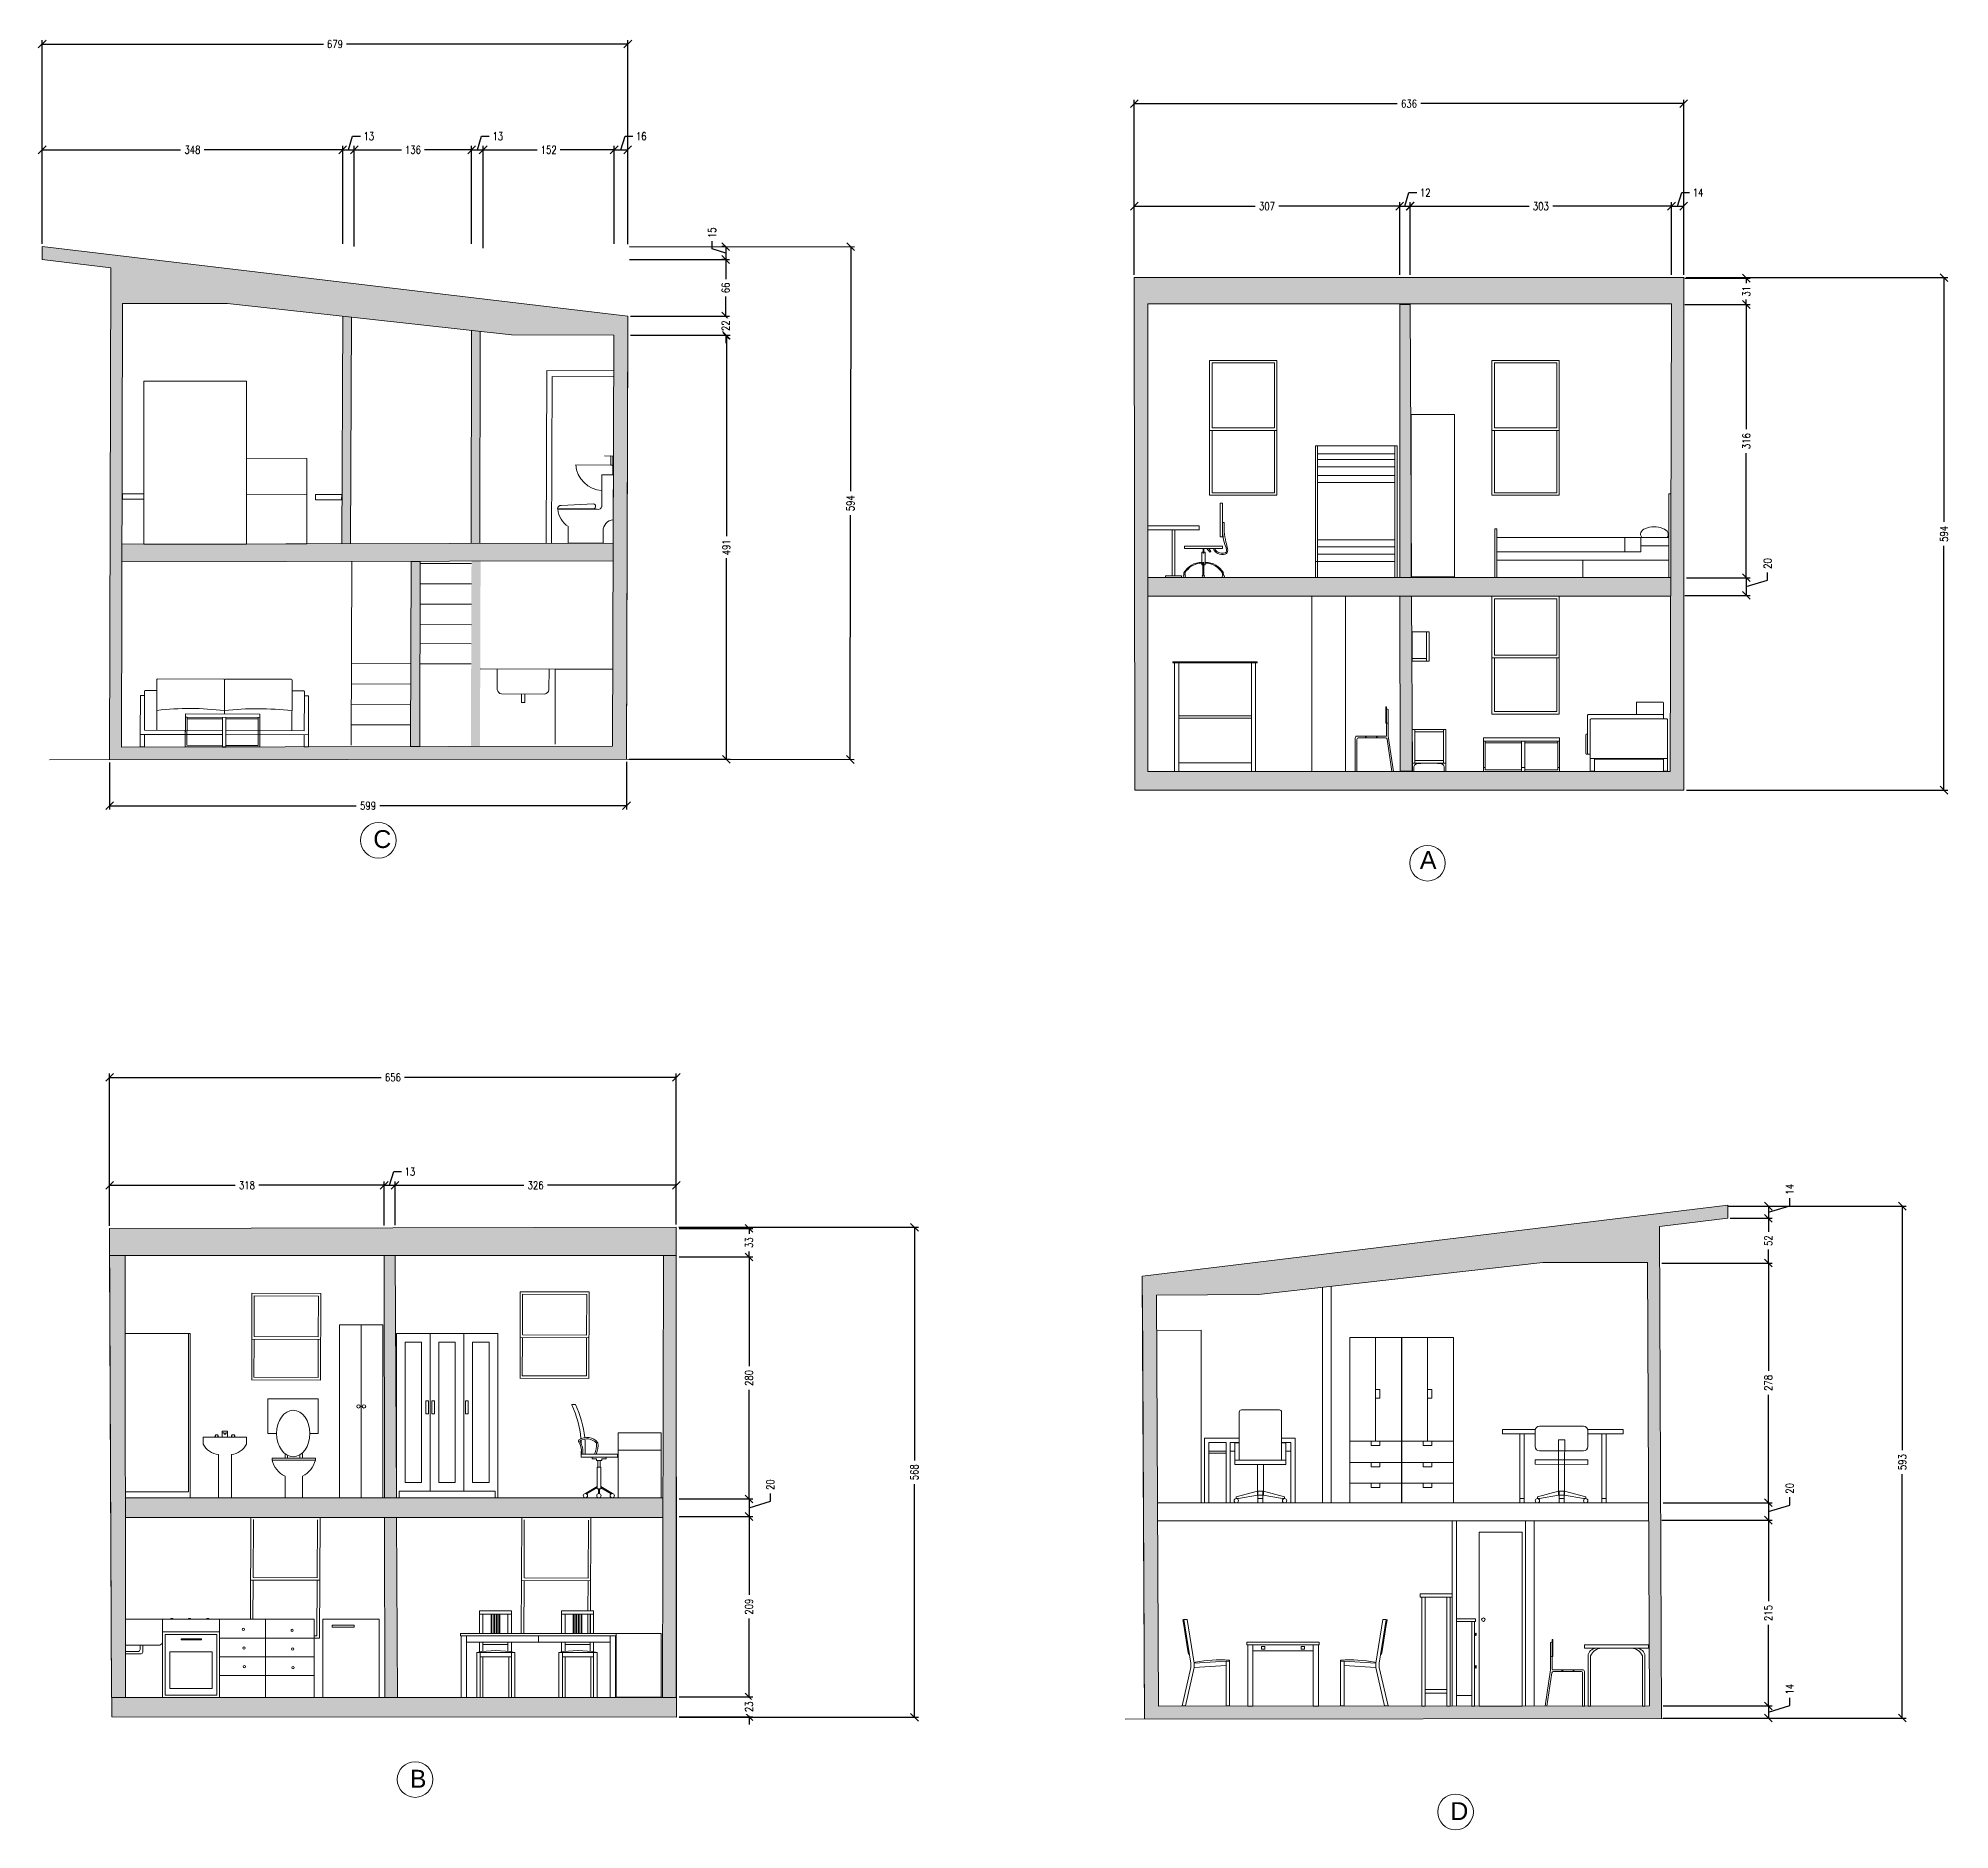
# Model space of a CAD drawing. Header units: inches. Extents: x 6.8 to 51.1, y 5 to 46.5.
import ezdxf

# ---------------------------------------------------------------- set-up
doc = ezdxf.new("R2010")
doc.units = ezdxf.units.IN
doc.header["$MEASUREMENT"] = 0
doc.layers.get('DEFPOINTS').update_dxf_attribs({"color": 210})
doc.layers.add('A-ANNO-SCRN', color=30, linetype='Continuous')
doc.layers.add('A-ELEV-MBE1', color=7, linetype='Continuous', lineweight=35)
doc.layers.add('A-SECT-MCUT', color=7, linetype='Continuous', lineweight=35)
doc.styles.add('E-ROMANS', font='romans.shx', dxfattribs={"width": 0.8})
doc.styles.get("Standard").update_dxf_attribs({"font": 'Arial.ttf'})
doc.dimstyles.new('Copy of E-0050_TICK_18', dxfattribs={"dimscale": 0.001, "dimtxt": 90, "dimasz": 90, "dimexe": 45, "dimexo": 30, "dimgap": 45, "dimtad": 0, "dimlfac": 50, "dimzin": 0, "dimdsep": 46, "dimtxsty": 'E-ROMANS', "dimblk": 'OBLIQUE', "dimblk1": 'OBLIQUE', "dimblk2": 'OBLIQUE', "dimcen": 45, "dimclrd": 256, "dimclre": 256, "dimclrt": 256, "dimadec": 0, "dimazin": 0, "dimtfac": 1, "dimtmove": 1, "dimatfit": 3, "dimldrblk": 'OPEN90', "dimfxl": 1, "dimtfill": 1, "dimtolj": 1, "dimtzin": 0, "dimarcsym": 0})

msp = doc.modelspace()

# ---------------------------------------------------------------- texts
at = {"color": 7, "lineweight": 0, "char_height": 0.413, "attachment_point": 1}
for s, insert in [('C', (14.559, 28.155)), ('A', (38.806, 27.671)), ('B', (15.406, 6.389)), ('D', (39.512, 5.639))]:
    msp.add_mtext_dynamic_manual_height_columns(s, width=2.13344, gutter_width=1, heights=[0], dxfattribs=dict(at, insert=insert))

# ---------------------------------------------------------------- blocks, each defined once
blk = doc.blocks.new('_Oblique')
at = {"color": 0, "linetype": 'ByBlock', "lineweight": -2}
blk.add_line((-0.5, -0.5), (0.5, 0.5), dxfattribs=at)
blk = doc.blocks.new('*D78')
at = {"lineweight": -2, "transparency": 16777216}
for p, q in [((44.979, 40.955), (51.038, 40.955)), ((50.948, 40.955), (50.948, 35.296)), ((50.948, 29.08), (50.948, 34.739)), ((44.985, 29.08), (51.038, 29.08))]:
    blk.add_line(p, q, dxfattribs=at)
at = {"layer": 'DEFPOINTS', "color": 0, "transparency": 16777216}
for p in [(44.919, 40.955), (44.925, 29.08), (50.948, 29.08)]:
    blk.add_point(p, dxfattribs=at)
at = {"lineweight": -2, "transparency": 16777216, "xscale": 0.18, "yscale": 0.18, "zscale": 0.18}
for p, rotation in [((50.948, 40.955), 90), ((50.948, 29.08), 270)]:
    blk.add_blockref('_Oblique', p, dxfattribs=dict(at, rotation=rotation))
at = {"lineweight": 0, "transparency": 16777216, "insert": (50.948, 35.018), "char_height": 0.18, "attachment_point": 5, "rotation": 90, "style": 'E-ROMANS', "bg_fill": 3, "box_fill_scale": 1.25, "bg_fill_color": 256, "bg_fill_true_color": 13158600, "bg_fill_transparency": 0}
blk.add_mtext('\\A1;594', dxfattribs=at)
blk = doc.blocks.new('_Open90')
at = {"color": 0, "linetype": 'ByBlock', "lineweight": -2}
for p, q in [((0, 0), (-1, 0)), ((-0.5, 0.5), (0, 0)), ((0, 0), (-0.5, -0.5))]:
    blk.add_line(p, q, dxfattribs=at)
blk = doc.blocks.new('*D79')
at = {"lineweight": -2, "transparency": 16777216}
for p, q in [((32.19, 41.015), (32.19, 45.074)), ((32.19, 44.984), (38.283, 44.984)), ((44.919, 44.984), (38.826, 44.984)), ((44.919, 41.015), (44.919, 45.074))]:
    blk.add_line(p, q, dxfattribs=at)
at = {"layer": 'DEFPOINTS', "color": 0, "transparency": 16777216}
for p in [(44.919, 44.984), (32.19, 40.955), (44.919, 40.955)]:
    blk.add_point(p, dxfattribs=at)
at = {"lineweight": -2, "transparency": 16777216, "xscale": 0.18, "yscale": 0.18, "zscale": 0.18, "rotation": 180}
blk.add_blockref('_Oblique', (32.19, 44.984), dxfattribs=at)
at = {"lineweight": -2, "transparency": 16777216, "xscale": 0.18, "yscale": 0.18, "zscale": 0.18}
blk.add_blockref('_Oblique', (44.919, 44.984), dxfattribs=at)
at = {"lineweight": 0, "transparency": 16777216, "insert": (38.555, 44.984), "char_height": 0.18, "attachment_point": 5, "style": 'E-ROMANS', "bg_fill": 3, "box_fill_scale": 1.25, "bg_fill_color": 256, "bg_fill_true_color": 13158600, "bg_fill_transparency": 0}
blk.add_mtext('\\A1;636', dxfattribs=at)
blk = doc.blocks.new('*D80')
at = {"lineweight": -2, "transparency": 16777216}
for p, q in [((32.19, 41.015), (32.19, 42.698)), ((32.19, 42.608), (34.989, 42.608)), ((38.339, 42.608), (35.54, 42.608)), ((38.339, 41.015), (38.339, 42.698))]:
    blk.add_line(p, q, dxfattribs=at)
at = {"layer": 'DEFPOINTS', "color": 0, "transparency": 16777216}
for p in [(38.339, 42.608), (32.19, 40.955), (38.339, 40.955)]:
    blk.add_point(p, dxfattribs=at)
at = {"lineweight": -2, "transparency": 16777216, "xscale": 0.18, "yscale": 0.18, "zscale": 0.18, "rotation": 180}
blk.add_blockref('_Oblique', (32.19, 42.608), dxfattribs=at)
at = {"lineweight": -2, "transparency": 16777216, "xscale": 0.18, "yscale": 0.18, "zscale": 0.18}
blk.add_blockref('_Oblique', (38.339, 42.608), dxfattribs=at)
at = {"lineweight": 0, "transparency": 16777216, "insert": (35.265, 42.608), "char_height": 0.18, "attachment_point": 5, "style": 'E-ROMANS', "bg_fill": 3, "box_fill_scale": 1.25, "bg_fill_color": 256, "bg_fill_true_color": 13158600, "bg_fill_transparency": 0}
blk.add_mtext('\\A1;307', dxfattribs=at)
blk = doc.blocks.new('*D63')
at = {"lineweight": -2, "transparency": 16777216}
for p, q in [((38.339, 41.015), (38.339, 42.698)), ((38.339, 42.608), (38.58, 42.608)), ((38.46, 42.608), (38.554, 42.923)), ((38.554, 42.923), (38.734, 42.923)), ((38.58, 41.015), (38.58, 42.698))]:
    blk.add_line(p, q, dxfattribs=at)
at = {"layer": 'DEFPOINTS', "color": 0, "transparency": 16777216}
for p in [(38.339, 40.955), (38.58, 40.955)]:
    blk.add_point(p, dxfattribs=at)
at = {"lineweight": -2, "transparency": 16777216, "xscale": 0.18, "yscale": 0.18, "zscale": 0.18, "rotation": 180}
blk.add_blockref('_Oblique', (38.339, 42.608), dxfattribs=at)
at = {"lineweight": 0, "transparency": 16777216, "insert": (38.931, 42.923), "char_height": 0.18, "attachment_point": 5, "style": 'E-ROMANS', "bg_fill": 3, "box_fill_scale": 1.25, "bg_fill_color": 256, "bg_fill_true_color": 13158600, "bg_fill_transparency": 0}
blk.add_mtext('\\A1;12', dxfattribs=at)
at = {"layer": 'DEFPOINTS', "color": 0, "transparency": 16777216}
blk.add_point((38.58, 42.608), dxfattribs=at)
at = {"lineweight": -2, "transparency": 16777216, "xscale": 0.18, "yscale": 0.18, "zscale": 0.18}
blk.add_blockref('_Oblique', (38.58, 42.608), dxfattribs=at)
blk = doc.blocks.new('*D64')
at = {"lineweight": -2, "transparency": 16777216}
for p, q in [((38.583, 41.015), (38.583, 42.698)), ((38.583, 42.608), (41.335, 42.608)), ((44.637, 42.608), (41.886, 42.608)), ((44.637, 41.015), (44.637, 42.698))]:
    blk.add_line(p, q, dxfattribs=at)
at = {"layer": 'DEFPOINTS', "color": 0, "transparency": 16777216}
for p in [(44.637, 42.608), (38.583, 40.955), (44.637, 40.955)]:
    blk.add_point(p, dxfattribs=at)
at = {"lineweight": -2, "transparency": 16777216, "xscale": 0.18, "yscale": 0.18, "zscale": 0.18, "rotation": 180}
blk.add_blockref('_Oblique', (38.583, 42.608), dxfattribs=at)
at = {"lineweight": -2, "transparency": 16777216, "xscale": 0.18, "yscale": 0.18, "zscale": 0.18}
blk.add_blockref('_Oblique', (44.637, 42.608), dxfattribs=at)
at = {"lineweight": 0, "transparency": 16777216, "insert": (41.61, 42.608), "char_height": 0.18, "attachment_point": 5, "style": 'E-ROMANS', "bg_fill": 3, "box_fill_scale": 1.25, "bg_fill_color": 256, "bg_fill_true_color": 13158600, "bg_fill_transparency": 0}
blk.add_mtext('\\A1;303', dxfattribs=at)
blk = doc.blocks.new('*D65')
at = {"lineweight": -2, "transparency": 16777216}
for p, q in [((44.636, 41.015), (44.636, 42.698)), ((44.636, 42.608), (44.919, 42.608)), ((44.778, 42.608), (44.872, 42.923)), ((44.872, 42.923), (45.052, 42.923)), ((44.919, 41.015), (44.919, 42.698))]:
    blk.add_line(p, q, dxfattribs=at)
at = {"layer": 'DEFPOINTS', "color": 0, "transparency": 16777216}
for p in [(44.636, 40.955), (44.919, 40.955)]:
    blk.add_point(p, dxfattribs=at)
at = {"lineweight": -2, "transparency": 16777216, "xscale": 0.18, "yscale": 0.18, "zscale": 0.18, "rotation": 180}
blk.add_blockref('_Oblique', (44.636, 42.608), dxfattribs=at)
at = {"lineweight": 0, "transparency": 16777216, "insert": (45.252, 42.923), "char_height": 0.18, "attachment_point": 5, "style": 'E-ROMANS', "bg_fill": 3, "box_fill_scale": 1.25, "bg_fill_color": 256, "bg_fill_true_color": 13158600, "bg_fill_transparency": 0}
blk.add_mtext('\\A1;14', dxfattribs=at)
at = {"layer": 'DEFPOINTS', "color": 0, "transparency": 16777216}
blk.add_point((44.919, 42.608), dxfattribs=at)
at = {"lineweight": -2, "transparency": 16777216, "xscale": 0.18, "yscale": 0.18, "zscale": 0.18}
blk.add_blockref('_Oblique', (44.919, 42.608), dxfattribs=at)
blk = doc.blocks.new('*D81')
at = {"lineweight": -2, "transparency": 16777216}
for p, q in [((20.497, 41.673), (25.711, 41.668)), ((25.621, 41.668), (25.616, 36.008)), ((25.609, 29.791), (25.615, 35.451)), ((20.485, 29.796), (25.699, 29.791))]:
    blk.add_line(p, q, dxfattribs=at)
at = {"layer": 'DEFPOINTS', "color": 0, "transparency": 16777216}
for p in [(20.437, 41.673), (20.425, 29.796), (25.609, 29.791)]:
    blk.add_point(p, dxfattribs=at)
at = {"lineweight": -2, "transparency": 16777216, "xscale": 0.18, "yscale": 0.18, "zscale": 0.18}
for p, rotation in [((25.621, 41.668), 89.9419372003611), ((25.609, 29.791), 269.9419372003611)]:
    blk.add_blockref('_Oblique', p, dxfattribs=dict(at, rotation=rotation))
at = {"lineweight": 0, "transparency": 16777216, "insert": (25.615, 35.729), "char_height": 0.18, "attachment_point": 5, "rotation": 89.9419, "style": 'E-ROMANS', "bg_fill": 3, "box_fill_scale": 1.25, "bg_fill_color": 256, "bg_fill_true_color": 13158600, "bg_fill_transparency": 0}
blk.add_mtext('\\A1;594', dxfattribs=at)
blk = doc.blocks.new('*D66')
at = {"lineweight": -2, "transparency": 16777216}
for p, q in [((22.41, 41.617), (22.41, 41.797)), ((22.725, 41.673), (22.635, 41.673)), ((22.725, 41.673), (22.725, 41.372)), ((22.725, 41.522), (22.41, 41.617)), ((22.725, 41.372), (22.635, 41.372))]:
    blk.add_line(p, q, dxfattribs=at)
at = {"layer": 'DEFPOINTS', "color": 0, "transparency": 16777216}
for p in [(22.785, 41.673), (22.725, 41.372), (22.785, 41.372)]:
    blk.add_point(p, dxfattribs=at)
at = {"lineweight": -2, "transparency": 16777216, "xscale": 0.18, "yscale": 0.18, "zscale": 0.18, "rotation": 270}
blk.add_blockref('_Oblique', (22.725, 41.372), dxfattribs=at)
at = {"lineweight": 0, "transparency": 16777216, "insert": (22.41, 41.993), "char_height": 0.18, "attachment_point": 5, "rotation": 90, "style": 'E-ROMANS', "bg_fill": 3, "box_fill_scale": 1.25, "bg_fill_color": 256, "bg_fill_true_color": 13158600, "bg_fill_transparency": 0}
blk.add_mtext('\\A1;15', dxfattribs=at)
at = {"lineweight": -2, "transparency": 16777216, "xscale": 0.18, "yscale": 0.18, "zscale": 0.18, "rotation": 90}
blk.add_blockref('_Oblique', (22.725, 41.673), dxfattribs=at)
blk = doc.blocks.new('*D72')
at = {"lineweight": -2, "transparency": 16777216}
for p, q in [((20.494, 41.372), (22.815, 41.372)), ((22.725, 41.372), (22.725, 40.919)), ((22.725, 40.061), (22.725, 40.513)), ((20.517, 40.061), (22.815, 40.061))]:
    blk.add_line(p, q, dxfattribs=at)
at = {"layer": 'DEFPOINTS', "color": 0, "transparency": 16777216}
for p in [(20.434, 41.372), (20.457, 40.061), (22.725, 40.061)]:
    blk.add_point(p, dxfattribs=at)
at = {"lineweight": -2, "transparency": 16777216, "xscale": 0.18, "yscale": 0.18, "zscale": 0.18}
for p, rotation in [((22.725, 41.372), 90), ((22.725, 40.061), 270)]:
    blk.add_blockref('_Oblique', p, dxfattribs=dict(at, rotation=rotation))
at = {"lineweight": 0, "transparency": 16777216, "insert": (22.725, 40.716), "char_height": 0.18, "attachment_point": 5, "rotation": 90, "style": 'E-ROMANS', "bg_fill": 3, "box_fill_scale": 1.25, "bg_fill_color": 256, "bg_fill_true_color": 13158600, "bg_fill_transparency": 0}
blk.add_mtext('\\A1;66', dxfattribs=at)
blk = doc.blocks.new('*D73')
at = {"lineweight": -2, "transparency": 16777216}
for p, q in [((20.517, 40.061), (22.815, 40.061)), ((22.725, 40.061), (22.725, 40.241)), ((22.725, 40.061), (22.725, 40.046)), ((20.517, 39.618), (22.815, 39.618)), ((22.725, 39.618), (22.725, 39.633)), ((22.725, 39.618), (22.725, 39.438))]:
    blk.add_line(p, q, dxfattribs=at)
at = {"layer": 'DEFPOINTS', "color": 0, "transparency": 16777216}
for p in [(20.457, 40.061), (20.457, 39.618)]:
    blk.add_point(p, dxfattribs=at)
at = {"lineweight": -2, "transparency": 16777216, "xscale": 0.18, "yscale": 0.18, "zscale": 0.18}
for p, rotation in [((22.725, 40.061), 270), ((22.725, 39.618), 90)]:
    blk.add_blockref('_Oblique', p, dxfattribs=dict(at, rotation=rotation))
at = {"lineweight": 0, "transparency": 16777216, "insert": (22.725, 39.84), "char_height": 0.18, "attachment_point": 5, "rotation": 90, "style": 'E-ROMANS', "bg_fill": 3, "box_fill_scale": 1.25, "bg_fill_color": 256, "bg_fill_true_color": 13158600, "bg_fill_transparency": 0}
blk.add_mtext('\\A1;22', dxfattribs=at)
at = {"layer": 'DEFPOINTS', "color": 0, "transparency": 16777216}
blk.add_point((22.725, 39.618), dxfattribs=at)
blk = doc.blocks.new('*D74')
at = {"lineweight": -2, "transparency": 16777216}
for p, q in [((20.517, 39.618), (22.83, 39.618)), ((22.74, 39.618), (22.74, 34.962)), ((22.74, 29.796), (22.74, 34.453)), ((20.485, 29.796), (22.83, 29.796))]:
    blk.add_line(p, q, dxfattribs=at)
at = {"layer": 'DEFPOINTS', "color": 0, "transparency": 16777216}
for p in [(20.457, 39.618), (20.425, 29.796), (22.74, 29.796)]:
    blk.add_point(p, dxfattribs=at)
at = {"lineweight": -2, "transparency": 16777216, "xscale": 0.18, "yscale": 0.18, "zscale": 0.18}
for p, rotation in [((22.74, 39.618), 90), ((22.74, 29.796), 270)]:
    blk.add_blockref('_Oblique', p, dxfattribs=dict(at, rotation=rotation))
at = {"lineweight": 0, "transparency": 16777216, "insert": (22.74, 34.707), "char_height": 0.18, "attachment_point": 5, "rotation": 90, "style": 'E-ROMANS', "bg_fill": 3, "box_fill_scale": 1.25, "bg_fill_color": 256, "bg_fill_true_color": 13158600, "bg_fill_transparency": 0}
blk.add_mtext('\\A1;491', dxfattribs=at)
blk = doc.blocks.new('*D75')
at = {"lineweight": -2, "transparency": 16777216}
for p, q in [((6.887, 41.733), (6.887, 46.453)), ((6.887, 46.363), (13.404, 46.363)), ((20.457, 46.363), (13.94, 46.363)), ((20.457, 41.733), (20.457, 46.453))]:
    blk.add_line(p, q, dxfattribs=at)
at = {"layer": 'DEFPOINTS', "color": 0, "transparency": 16777216}
for p in [(20.457, 46.363), (6.887, 41.673), (20.457, 41.673)]:
    blk.add_point(p, dxfattribs=at)
at = {"lineweight": -2, "transparency": 16777216, "xscale": 0.18, "yscale": 0.18, "zscale": 0.18, "rotation": 180}
blk.add_blockref('_Oblique', (6.887, 46.363), dxfattribs=at)
at = {"lineweight": -2, "transparency": 16777216, "xscale": 0.18, "yscale": 0.18, "zscale": 0.18}
blk.add_blockref('_Oblique', (20.457, 46.363), dxfattribs=at)
at = {"lineweight": 0, "transparency": 16777216, "insert": (13.672, 46.363), "char_height": 0.18, "attachment_point": 5, "style": 'E-ROMANS', "bg_fill": 3, "box_fill_scale": 1.25, "bg_fill_color": 256, "bg_fill_true_color": 13158600, "bg_fill_transparency": 0}
blk.add_mtext('\\A1;679', dxfattribs=at)
blk = doc.blocks.new('*D76')
at = {"lineweight": -2, "transparency": 16777216}
for p, q in [((8.451, 29.724), (8.451, 28.63)), ((20.425, 29.736), (20.425, 28.63)), ((8.451, 28.72), (14.166, 28.72)), ((20.425, 28.72), (14.71, 28.72))]:
    blk.add_line(p, q, dxfattribs=at)
at = {"layer": 'DEFPOINTS', "color": 0, "transparency": 16777216}
for p in [(8.451, 29.784), (20.425, 29.796), (20.425, 28.72)]:
    blk.add_point(p, dxfattribs=at)
at = {"lineweight": -2, "transparency": 16777216, "xscale": 0.18, "yscale": 0.18, "zscale": 0.18, "rotation": 180}
blk.add_blockref('_Oblique', (8.451, 28.72), dxfattribs=at)
at = {"lineweight": -2, "transparency": 16777216, "xscale": 0.18, "yscale": 0.18, "zscale": 0.18}
blk.add_blockref('_Oblique', (20.425, 28.72), dxfattribs=at)
at = {"lineweight": 0, "transparency": 16777216, "insert": (14.438, 28.72), "char_height": 0.18, "attachment_point": 5, "style": 'E-ROMANS', "bg_fill": 3, "box_fill_scale": 1.25, "bg_fill_color": 256, "bg_fill_true_color": 13158600, "bg_fill_transparency": 0}
blk.add_mtext('\\A1;599', dxfattribs=at)
blk = doc.blocks.new('*D77')
at = {"lineweight": -2, "transparency": 16777216}
for p, q in [((6.887, 41.733), (6.887, 44.004)), ((6.887, 43.914), (10.094, 43.914)), ((13.852, 43.914), (10.644, 43.914)), ((13.852, 41.733), (13.852, 44.004))]:
    blk.add_line(p, q, dxfattribs=at)
at = {"layer": 'DEFPOINTS', "color": 0, "transparency": 16777216}
for p in [(13.852, 43.914), (6.887, 41.673), (13.852, 41.673)]:
    blk.add_point(p, dxfattribs=at)
at = {"lineweight": -2, "transparency": 16777216, "xscale": 0.18, "yscale": 0.18, "zscale": 0.18, "rotation": 180}
blk.add_blockref('_Oblique', (6.887, 43.914), dxfattribs=at)
at = {"lineweight": -2, "transparency": 16777216, "xscale": 0.18, "yscale": 0.18, "zscale": 0.18}
blk.add_blockref('_Oblique', (13.852, 43.914), dxfattribs=at)
at = {"lineweight": 0, "transparency": 16777216, "insert": (10.369, 43.914), "char_height": 0.18, "attachment_point": 5, "style": 'E-ROMANS', "bg_fill": 3, "box_fill_scale": 1.25, "bg_fill_color": 256, "bg_fill_true_color": 13158600, "bg_fill_transparency": 0}
blk.add_mtext('\\A1;348', dxfattribs=at)
blk = doc.blocks.new('*D58')
at = {"lineweight": -2, "transparency": 16777216}
for p, q in [((13.852, 41.733), (13.852, 44.004)), ((13.852, 43.914), (14.119, 43.914)), ((13.985, 43.914), (14.08, 44.229)), ((14.08, 44.229), (14.26, 44.229)), ((14.119, 41.672), (14.119, 44.004))]:
    blk.add_line(p, q, dxfattribs=at)
at = {"layer": 'DEFPOINTS', "color": 0, "transparency": 16777216}
for p in [(13.852, 41.673), (14.119, 41.612)]:
    blk.add_point(p, dxfattribs=at)
at = {"lineweight": -2, "transparency": 16777216, "xscale": 0.18, "yscale": 0.18, "zscale": 0.18, "rotation": 180}
blk.add_blockref('_Oblique', (13.852, 43.914), dxfattribs=at)
at = {"lineweight": 0, "transparency": 16777216, "insert": (14.456, 44.229), "char_height": 0.18, "attachment_point": 5, "style": 'E-ROMANS', "bg_fill": 3, "box_fill_scale": 1.25, "bg_fill_color": 256, "bg_fill_true_color": 13158600, "bg_fill_transparency": 0}
blk.add_mtext('\\A1;13', dxfattribs=at)
at = {"layer": 'DEFPOINTS', "color": 0, "transparency": 16777216}
blk.add_point((14.119, 43.914), dxfattribs=at)
at = {"lineweight": -2, "transparency": 16777216, "xscale": 0.18, "yscale": 0.18, "zscale": 0.18}
blk.add_blockref('_Oblique', (14.119, 43.914), dxfattribs=at)
blk = doc.blocks.new('*D59')
at = {"lineweight": -2, "transparency": 16777216}
for p, q in [((14.119, 41.672), (14.119, 44.004)), ((14.119, 43.914), (15.214, 43.914)), ((16.838, 43.914), (15.743, 43.914)), ((16.838, 41.733), (16.838, 44.004))]:
    blk.add_line(p, q, dxfattribs=at)
at = {"layer": 'DEFPOINTS', "color": 0, "transparency": 16777216}
for p in [(16.838, 43.914), (16.838, 41.673), (14.119, 41.612)]:
    blk.add_point(p, dxfattribs=at)
at = {"lineweight": -2, "transparency": 16777216, "xscale": 0.18, "yscale": 0.18, "zscale": 0.18, "rotation": 180}
blk.add_blockref('_Oblique', (14.119, 43.914), dxfattribs=at)
at = {"lineweight": -2, "transparency": 16777216, "xscale": 0.18, "yscale": 0.18, "zscale": 0.18}
blk.add_blockref('_Oblique', (16.838, 43.914), dxfattribs=at)
at = {"lineweight": 0, "transparency": 16777216, "insert": (15.478, 43.914), "char_height": 0.18, "attachment_point": 5, "style": 'E-ROMANS', "bg_fill": 3, "box_fill_scale": 1.25, "bg_fill_color": 256, "bg_fill_true_color": 13158600, "bg_fill_transparency": 0}
blk.add_mtext('\\A1;136', dxfattribs=at)
blk = doc.blocks.new('*D60')
at = {"lineweight": -2, "transparency": 16777216}
for p, q in [((16.838, 41.733), (16.838, 44.004)), ((16.838, 43.914), (17.106, 43.914)), ((16.972, 43.914), (17.066, 44.229)), ((17.066, 44.229), (17.246, 44.229)), ((17.106, 41.637), (17.106, 44.004))]:
    blk.add_line(p, q, dxfattribs=at)
at = {"layer": 'DEFPOINTS', "color": 0, "transparency": 16777216}
for p in [(16.838, 41.673), (17.106, 41.577)]:
    blk.add_point(p, dxfattribs=at)
at = {"lineweight": -2, "transparency": 16777216, "xscale": 0.18, "yscale": 0.18, "zscale": 0.18, "rotation": 180}
blk.add_blockref('_Oblique', (16.838, 43.914), dxfattribs=at)
at = {"lineweight": 0, "transparency": 16777216, "insert": (17.443, 44.229), "char_height": 0.18, "attachment_point": 5, "style": 'E-ROMANS', "bg_fill": 3, "box_fill_scale": 1.25, "bg_fill_color": 256, "bg_fill_true_color": 13158600, "bg_fill_transparency": 0}
blk.add_mtext('\\A1;13', dxfattribs=at)
at = {"layer": 'DEFPOINTS', "color": 0, "transparency": 16777216}
blk.add_point((17.106, 43.914), dxfattribs=at)
at = {"lineweight": -2, "transparency": 16777216, "xscale": 0.18, "yscale": 0.18, "zscale": 0.18}
blk.add_blockref('_Oblique', (17.106, 43.914), dxfattribs=at)
blk = doc.blocks.new('*D61')
at = {"lineweight": -2, "transparency": 16777216}
for p, q in [((17.106, 41.637), (17.106, 44.004)), ((17.106, 43.914), (18.358, 43.914)), ((20.139, 43.914), (18.887, 43.914)), ((20.139, 41.733), (20.139, 44.004))]:
    blk.add_line(p, q, dxfattribs=at)
at = {"layer": 'DEFPOINTS', "color": 0, "transparency": 16777216}
for p in [(20.139, 43.914), (20.139, 41.673), (17.106, 41.577)]:
    blk.add_point(p, dxfattribs=at)
at = {"lineweight": -2, "transparency": 16777216, "xscale": 0.18, "yscale": 0.18, "zscale": 0.18, "rotation": 180}
blk.add_blockref('_Oblique', (17.106, 43.914), dxfattribs=at)
at = {"lineweight": -2, "transparency": 16777216, "xscale": 0.18, "yscale": 0.18, "zscale": 0.18}
blk.add_blockref('_Oblique', (20.139, 43.914), dxfattribs=at)
at = {"lineweight": 0, "transparency": 16777216, "insert": (18.623, 43.914), "char_height": 0.18, "attachment_point": 5, "style": 'E-ROMANS', "bg_fill": 3, "box_fill_scale": 1.25, "bg_fill_color": 256, "bg_fill_true_color": 13158600, "bg_fill_transparency": 0}
blk.add_mtext('\\A1;152', dxfattribs=at)
blk = doc.blocks.new('*D62')
at = {"lineweight": -2, "transparency": 16777216}
for p, q in [((20.139, 41.733), (20.139, 44.004)), ((20.139, 43.914), (20.454, 43.914)), ((20.296, 43.914), (20.391, 44.229)), ((20.391, 44.229), (20.571, 44.229)), ((20.454, 41.731), (20.454, 44.004))]:
    blk.add_line(p, q, dxfattribs=at)
at = {"layer": 'DEFPOINTS', "color": 0, "transparency": 16777216}
for p in [(20.139, 41.673), (20.454, 41.671)]:
    blk.add_point(p, dxfattribs=at)
at = {"lineweight": -2, "transparency": 16777216, "xscale": 0.18, "yscale": 0.18, "zscale": 0.18, "rotation": 180}
blk.add_blockref('_Oblique', (20.139, 43.914), dxfattribs=at)
at = {"lineweight": 0, "transparency": 16777216, "insert": (20.767, 44.229), "char_height": 0.18, "attachment_point": 5, "style": 'E-ROMANS', "bg_fill": 3, "box_fill_scale": 1.25, "bg_fill_color": 256, "bg_fill_true_color": 13158600, "bg_fill_transparency": 0}
blk.add_mtext('\\A1;16', dxfattribs=at)
at = {"layer": 'DEFPOINTS', "color": 0, "transparency": 16777216}
blk.add_point((20.454, 43.914), dxfattribs=at)
at = {"lineweight": -2, "transparency": 16777216, "xscale": 0.18, "yscale": 0.18, "zscale": 0.18}
blk.add_blockref('_Oblique', (20.454, 43.914), dxfattribs=at)
blk = doc.blocks.new('*D67')
at = {"lineweight": -2, "transparency": 16777216}
for p, q in [((21.638, 18.957), (27.187, 18.957)), ((27.097, 18.957), (27.097, 13.556)), ((27.097, 7.606), (27.097, 13.006)), ((21.644, 7.606), (27.187, 7.606))]:
    blk.add_line(p, q, dxfattribs=at)
at = {"layer": 'DEFPOINTS', "color": 0, "transparency": 16777216}
for p in [(21.578, 18.957), (21.584, 7.606), (27.097, 7.606)]:
    blk.add_point(p, dxfattribs=at)
at = {"lineweight": -2, "transparency": 16777216, "xscale": 0.18, "yscale": 0.18, "zscale": 0.18}
for p, rotation in [((27.097, 18.957), 90), ((27.097, 7.606), 270)]:
    blk.add_blockref('_Oblique', p, dxfattribs=dict(at, rotation=rotation))
at = {"lineweight": 0, "transparency": 16777216, "insert": (27.097, 13.281), "char_height": 0.18, "attachment_point": 5, "rotation": 90, "style": 'E-ROMANS', "bg_fill": 3, "box_fill_scale": 1.25, "bg_fill_color": 256, "bg_fill_true_color": 13158600, "bg_fill_transparency": 0}
blk.add_mtext('\\A1;568', dxfattribs=at)
blk = doc.blocks.new('*D68')
at = {"lineweight": -2, "transparency": 16777216}
for p, q in [((8.451, 18.986), (8.451, 22.518)), ((8.451, 22.428), (14.743, 22.428)), ((21.578, 22.428), (15.286, 22.428)), ((21.578, 19.017), (21.578, 22.518))]:
    blk.add_line(p, q, dxfattribs=at)
at = {"layer": 'DEFPOINTS', "color": 0, "transparency": 16777216}
for p in [(21.578, 22.428), (8.451, 18.926), (21.578, 18.957)]:
    blk.add_point(p, dxfattribs=at)
at = {"lineweight": -2, "transparency": 16777216, "xscale": 0.18, "yscale": 0.18, "zscale": 0.18, "rotation": 180}
blk.add_blockref('_Oblique', (8.451, 22.428), dxfattribs=at)
at = {"lineweight": -2, "transparency": 16777216, "xscale": 0.18, "yscale": 0.18, "zscale": 0.18}
blk.add_blockref('_Oblique', (21.578, 22.428), dxfattribs=at)
at = {"lineweight": 0, "transparency": 16777216, "insert": (15.015, 22.428), "char_height": 0.18, "attachment_point": 5, "style": 'E-ROMANS', "bg_fill": 3, "box_fill_scale": 1.25, "bg_fill_color": 256, "bg_fill_true_color": 13158600, "bg_fill_transparency": 0}
blk.add_mtext('\\A1;656', dxfattribs=at)
blk = doc.blocks.new('*D69')
at = {"lineweight": -2, "transparency": 16777216}
for p, q in [((8.451, 18.986), (8.451, 20.02)), ((8.451, 19.93), (11.356, 19.93)), ((14.812, 19.93), (11.907, 19.93)), ((14.812, 19.001), (14.812, 20.02))]:
    blk.add_line(p, q, dxfattribs=at)
at = {"layer": 'DEFPOINTS', "color": 0, "transparency": 16777216}
for p in [(14.812, 19.93), (8.451, 18.926), (14.812, 18.941)]:
    blk.add_point(p, dxfattribs=at)
at = {"lineweight": -2, "transparency": 16777216, "xscale": 0.18, "yscale": 0.18, "zscale": 0.18, "rotation": 180}
blk.add_blockref('_Oblique', (8.451, 19.93), dxfattribs=at)
at = {"lineweight": -2, "transparency": 16777216, "xscale": 0.18, "yscale": 0.18, "zscale": 0.18}
blk.add_blockref('_Oblique', (14.812, 19.93), dxfattribs=at)
at = {"lineweight": 0, "transparency": 16777216, "insert": (11.632, 19.93), "char_height": 0.18, "attachment_point": 5, "style": 'E-ROMANS', "bg_fill": 3, "box_fill_scale": 1.25, "bg_fill_color": 256, "bg_fill_true_color": 13158600, "bg_fill_transparency": 0}
blk.add_mtext('\\A1;318', dxfattribs=at)
blk = doc.blocks.new('*D70')
at = {"lineweight": -2, "transparency": 16777216}
for p, q in [((14.812, 19.001), (14.812, 20.02)), ((14.812, 19.93), (15.063, 19.93)), ((14.938, 19.93), (15.032, 20.245)), ((15.032, 20.245), (15.212, 20.245)), ((15.063, 19.002), (15.063, 20.02))]:
    blk.add_line(p, q, dxfattribs=at)
at = {"layer": 'DEFPOINTS', "color": 0, "transparency": 16777216}
for p in [(14.812, 18.941), (15.063, 18.942)]:
    blk.add_point(p, dxfattribs=at)
at = {"lineweight": -2, "transparency": 16777216, "xscale": 0.18, "yscale": 0.18, "zscale": 0.18, "rotation": 180}
blk.add_blockref('_Oblique', (14.812, 19.93), dxfattribs=at)
at = {"lineweight": 0, "transparency": 16777216, "insert": (15.408, 20.245), "char_height": 0.18, "attachment_point": 5, "style": 'E-ROMANS', "bg_fill": 3, "box_fill_scale": 1.25, "bg_fill_color": 256, "bg_fill_true_color": 13158600, "bg_fill_transparency": 0}
blk.add_mtext('\\A1;13', dxfattribs=at)
at = {"layer": 'DEFPOINTS', "color": 0, "transparency": 16777216}
blk.add_point((15.063, 19.93), dxfattribs=at)
at = {"lineweight": -2, "transparency": 16777216, "xscale": 0.18, "yscale": 0.18, "zscale": 0.18}
blk.add_blockref('_Oblique', (15.063, 19.93), dxfattribs=at)
blk = doc.blocks.new('*D71')
at = {"lineweight": -2, "transparency": 16777216}
for p, q in [((15.063, 19.002), (15.063, 20.02)), ((15.063, 19.93), (18.046, 19.93)), ((21.578, 19.93), (18.596, 19.93)), ((21.578, 19.017), (21.578, 20.02))]:
    blk.add_line(p, q, dxfattribs=at)
at = {"layer": 'DEFPOINTS', "color": 0, "transparency": 16777216}
for p in [(21.578, 19.93), (15.063, 18.942), (21.578, 18.957)]:
    blk.add_point(p, dxfattribs=at)
at = {"lineweight": -2, "transparency": 16777216, "xscale": 0.18, "yscale": 0.18, "zscale": 0.18, "rotation": 180}
blk.add_blockref('_Oblique', (15.063, 19.93), dxfattribs=at)
at = {"lineweight": -2, "transparency": 16777216, "xscale": 0.18, "yscale": 0.18, "zscale": 0.18}
blk.add_blockref('_Oblique', (21.578, 19.93), dxfattribs=at)
at = {"lineweight": 0, "transparency": 16777216, "insert": (18.321, 19.93), "char_height": 0.18, "attachment_point": 5, "style": 'E-ROMANS', "bg_fill": 3, "box_fill_scale": 1.25, "bg_fill_color": 256, "bg_fill_true_color": 13158600, "bg_fill_transparency": 0}
blk.add_mtext('\\A1;326', dxfattribs=at)
blk = doc.blocks.new('*D50')
at = {"lineweight": -2, "transparency": 16777216}
for p, q in [((44.948, 40.942), (46.458, 40.942)), ((46.368, 40.942), (46.368, 40.822)), ((44.948, 40.33), (46.458, 40.33)), ((46.368, 40.33), (46.368, 40.45))]:
    blk.add_line(p, q, dxfattribs=at)
at = {"layer": 'DEFPOINTS', "color": 0, "transparency": 16777216}
for p in [(44.888, 40.942), (44.888, 40.33)]:
    blk.add_point(p, dxfattribs=at)
at = {"lineweight": -2, "transparency": 16777216, "xscale": 0.18, "yscale": 0.18, "zscale": 0.18}
for p, rotation in [((46.368, 40.942), 90), ((46.368, 40.33), 270)]:
    blk.add_blockref('_Oblique', p, dxfattribs=dict(at, rotation=rotation))
at = {"lineweight": 0, "transparency": 16777216, "insert": (46.368, 40.636), "char_height": 0.18, "attachment_point": 5, "rotation": 90, "style": 'E-ROMANS', "bg_fill": 3, "box_fill_scale": 1.25, "bg_fill_color": 256, "bg_fill_true_color": 13158600, "bg_fill_transparency": 0}
blk.add_mtext('\\A1;31', dxfattribs=at)
at = {"layer": 'DEFPOINTS', "color": 0, "transparency": 16777216}
blk.add_point((46.368, 40.33), dxfattribs=at)
blk = doc.blocks.new('*D51')
at = {"lineweight": -2, "transparency": 16777216}
for p, q in [((44.948, 40.33), (46.458, 40.33)), ((46.368, 40.33), (46.368, 37.441)), ((46.368, 34.002), (46.368, 36.89)), ((44.999, 34.002), (46.458, 34.002))]:
    blk.add_line(p, q, dxfattribs=at)
at = {"layer": 'DEFPOINTS', "color": 0, "transparency": 16777216}
for p in [(44.888, 40.33), (44.939, 34.002), (46.368, 34.002)]:
    blk.add_point(p, dxfattribs=at)
at = {"lineweight": -2, "transparency": 16777216, "xscale": 0.18, "yscale": 0.18, "zscale": 0.18}
for p, rotation in [((46.368, 40.33), 90), ((46.368, 34.002), 270)]:
    blk.add_blockref('_Oblique', p, dxfattribs=dict(at, rotation=rotation))
at = {"lineweight": 0, "transparency": 16777216, "insert": (46.368, 37.166), "char_height": 0.18, "attachment_point": 5, "rotation": 90, "style": 'E-ROMANS', "bg_fill": 3, "box_fill_scale": 1.25, "bg_fill_color": 256, "bg_fill_true_color": 13158600, "bg_fill_transparency": 0}
blk.add_mtext('\\A1;316', dxfattribs=at)
blk = doc.blocks.new('*D52')
at = {"lineweight": -2, "transparency": 16777216}
for p, q in [((46.863, 33.946), (46.863, 34.126)), ((44.982, 34.002), (46.458, 34.002)), ((46.368, 34.002), (46.368, 33.593)), ((46.368, 33.797), (46.863, 33.946)), ((44.948, 33.593), (46.458, 33.593))]:
    blk.add_line(p, q, dxfattribs=at)
at = {"layer": 'DEFPOINTS', "color": 0, "transparency": 16777216}
for p in [(44.922, 34.002), (44.888, 33.593), (46.368, 33.593)]:
    blk.add_point(p, dxfattribs=at)
at = {"lineweight": -2, "transparency": 16777216, "xscale": 0.18, "yscale": 0.18, "zscale": 0.18}
for p, rotation in [((46.368, 34.002), 90), ((46.368, 33.593), 270)]:
    blk.add_blockref('_Oblique', p, dxfattribs=dict(at, rotation=rotation))
at = {"lineweight": 0, "transparency": 16777216, "insert": (46.863, 34.332), "char_height": 0.18, "attachment_point": 5, "rotation": 90, "style": 'E-ROMANS', "bg_fill": 3, "box_fill_scale": 1.25, "bg_fill_color": 256, "bg_fill_true_color": 13158600, "bg_fill_transparency": 0}
blk.add_mtext('\\A1;20', dxfattribs=at)
blk = doc.blocks.new('*D53')
at = {"lineweight": -2, "transparency": 16777216}
for p, q in [((21.642, 18.931), (23.354, 18.931)), ((23.264, 18.931), (23.264, 18.806)), ((21.642, 18.269), (23.354, 18.269)), ((23.264, 18.269), (23.264, 18.393))]:
    blk.add_line(p, q, dxfattribs=at)
at = {"layer": 'DEFPOINTS', "color": 0, "transparency": 16777216}
for p in [(21.582, 18.931), (21.582, 18.269)]:
    blk.add_point(p, dxfattribs=at)
at = {"lineweight": -2, "transparency": 16777216, "xscale": 0.18, "yscale": 0.18, "zscale": 0.18}
for p, rotation in [((23.264, 18.931), 90), ((23.264, 18.269), 270)]:
    blk.add_blockref('_Oblique', p, dxfattribs=dict(at, rotation=rotation))
at = {"lineweight": 0, "transparency": 16777216, "insert": (23.264, 18.6), "char_height": 0.18, "attachment_point": 5, "rotation": 90, "style": 'E-ROMANS', "bg_fill": 3, "box_fill_scale": 1.25, "bg_fill_color": 256, "bg_fill_true_color": 13158600, "bg_fill_transparency": 0}
blk.add_mtext('\\A1;33', dxfattribs=at)
at = {"layer": 'DEFPOINTS', "color": 0, "transparency": 16777216}
blk.add_point((23.264, 18.269), dxfattribs=at)
blk = doc.blocks.new('*D54')
at = {"lineweight": -2, "transparency": 16777216}
for p, q in [((21.642, 18.269), (23.354, 18.269)), ((23.264, 18.269), (23.264, 15.741)), ((23.264, 12.664), (23.264, 15.191)), ((21.642, 12.664), (23.354, 12.664))]:
    blk.add_line(p, q, dxfattribs=at)
at = {"layer": 'DEFPOINTS', "color": 0, "transparency": 16777216}
for p in [(21.582, 18.269), (21.582, 12.664), (23.264, 12.664)]:
    blk.add_point(p, dxfattribs=at)
at = {"lineweight": -2, "transparency": 16777216, "xscale": 0.18, "yscale": 0.18, "zscale": 0.18}
for p, rotation in [((23.264, 18.269), 90), ((23.264, 12.664), 270)]:
    blk.add_blockref('_Oblique', p, dxfattribs=dict(at, rotation=rotation))
at = {"lineweight": 0, "transparency": 16777216, "insert": (23.264, 15.466), "char_height": 0.18, "attachment_point": 5, "rotation": 90, "style": 'E-ROMANS', "bg_fill": 3, "box_fill_scale": 1.25, "bg_fill_color": 256, "bg_fill_true_color": 13158600, "bg_fill_transparency": 0}
blk.add_mtext('\\A1;280', dxfattribs=at)
blk = doc.blocks.new('*D55')
at = {"lineweight": -2, "transparency": 16777216}
for p, q in [((21.642, 12.664), (23.354, 12.664)), ((23.264, 12.664), (23.264, 12.256)), ((23.264, 12.46), (23.759, 12.609)), ((23.759, 12.609), (23.759, 12.789)), ((21.642, 12.256), (23.354, 12.256))]:
    blk.add_line(p, q, dxfattribs=at)
at = {"layer": 'DEFPOINTS', "color": 0, "transparency": 16777216}
for p in [(21.582, 12.664), (21.582, 12.256), (23.264, 12.256)]:
    blk.add_point(p, dxfattribs=at)
at = {"lineweight": -2, "transparency": 16777216, "xscale": 0.18, "yscale": 0.18, "zscale": 0.18}
for p, rotation in [((23.264, 12.664), 90), ((23.264, 12.256), 270)]:
    blk.add_blockref('_Oblique', p, dxfattribs=dict(at, rotation=rotation))
at = {"lineweight": 0, "transparency": 16777216, "insert": (23.759, 12.995), "char_height": 0.18, "attachment_point": 5, "rotation": 90, "style": 'E-ROMANS', "bg_fill": 3, "box_fill_scale": 1.25, "bg_fill_color": 256, "bg_fill_true_color": 13158600, "bg_fill_transparency": 0}
blk.add_mtext('\\A1;20', dxfattribs=at)
blk = doc.blocks.new('*D56')
at = {"lineweight": -2, "transparency": 16777216}
for p, q in [((21.642, 12.256), (23.354, 12.256)), ((23.264, 12.256), (23.264, 10.439)), ((23.264, 8.078), (23.264, 9.896)), ((21.642, 8.078), (23.354, 8.078))]:
    blk.add_line(p, q, dxfattribs=at)
at = {"layer": 'DEFPOINTS', "color": 0, "transparency": 16777216}
for p in [(21.582, 12.256), (21.582, 8.078), (23.264, 8.078)]:
    blk.add_point(p, dxfattribs=at)
at = {"lineweight": -2, "transparency": 16777216, "xscale": 0.18, "yscale": 0.18, "zscale": 0.18}
for p, rotation in [((23.264, 12.256), 90), ((23.264, 8.078), 270)]:
    blk.add_blockref('_Oblique', p, dxfattribs=dict(at, rotation=rotation))
at = {"lineweight": 0, "transparency": 16777216, "insert": (23.264, 10.167), "char_height": 0.18, "attachment_point": 5, "rotation": 90, "style": 'E-ROMANS', "bg_fill": 3, "box_fill_scale": 1.25, "bg_fill_color": 256, "bg_fill_true_color": 13158600, "bg_fill_transparency": 0}
blk.add_mtext('\\A1;209', dxfattribs=at)
blk = doc.blocks.new('*D57')
at = {"lineweight": -2, "transparency": 16777216}
for p, q in [((21.642, 8.078), (23.354, 8.078)), ((23.264, 8.078), (23.264, 8.258)), ((23.264, 8.078), (23.264, 8.056)), ((21.642, 7.62), (23.354, 7.62)), ((23.264, 7.62), (23.264, 7.642)), ((23.264, 7.62), (23.264, 7.44))]:
    blk.add_line(p, q, dxfattribs=at)
at = {"layer": 'DEFPOINTS', "color": 0, "transparency": 16777216}
for p in [(21.582, 8.078), (21.582, 7.62)]:
    blk.add_point(p, dxfattribs=at)
at = {"lineweight": -2, "transparency": 16777216, "xscale": 0.18, "yscale": 0.18, "zscale": 0.18}
for p, rotation in [((23.264, 8.078), 270), ((23.264, 7.62), 90)]:
    blk.add_blockref('_Oblique', p, dxfattribs=dict(at, rotation=rotation))
at = {"lineweight": 0, "transparency": 16777216, "insert": (23.264, 7.849), "char_height": 0.18, "attachment_point": 5, "rotation": 90, "style": 'E-ROMANS', "bg_fill": 3, "box_fill_scale": 1.25, "bg_fill_color": 256, "bg_fill_true_color": 13158600, "bg_fill_transparency": 0}
blk.add_mtext('\\A1;23', dxfattribs=at)
at = {"layer": 'DEFPOINTS', "color": 0, "transparency": 16777216}
blk.add_point((23.264, 7.62), dxfattribs=at)
blk = doc.blocks.new('*D43')
at = {"lineweight": -2, "transparency": 16777216}
for p, q in [((45.956, 19.444), (50.073, 19.444)), ((49.983, 19.444), (49.983, 13.791)), ((49.983, 7.587), (49.983, 13.241)), ((45.876, 7.587), (50.073, 7.587))]:
    blk.add_line(p, q, dxfattribs=at)
at = {"layer": 'DEFPOINTS', "color": 0, "transparency": 16777216}
for p in [(45.896, 19.444), (45.816, 7.587), (49.983, 7.587)]:
    blk.add_point(p, dxfattribs=at)
at = {"lineweight": -2, "transparency": 16777216, "xscale": 0.18, "yscale": 0.18, "zscale": 0.18}
for p, rotation in [((49.983, 19.444), 90), ((49.983, 7.587), 270)]:
    blk.add_blockref('_Oblique', p, dxfattribs=dict(at, rotation=rotation))
at = {"lineweight": 0, "transparency": 16777216, "insert": (49.983, 13.516), "char_height": 0.18, "attachment_point": 5, "rotation": 90, "style": 'E-ROMANS', "bg_fill": 3, "box_fill_scale": 1.25, "bg_fill_color": 256, "bg_fill_true_color": 13158600, "bg_fill_transparency": 0}
blk.add_mtext('\\A1;593', dxfattribs=at)
blk = doc.blocks.new('*D44')
at = {"lineweight": -2, "transparency": 16777216}
for p, q in [((47.376, 19.454), (47.376, 19.634)), ((45.998, 19.446), (46.971, 19.446)), ((45.998, 19.165), (46.971, 19.165)), ((46.881, 19.305), (47.376, 19.454)), ((46.881, 19.446), (46.881, 19.165))]:
    blk.add_line(p, q, dxfattribs=at)
at = {"layer": 'DEFPOINTS', "color": 0, "transparency": 16777216}
for p in [(45.938, 19.446), (45.938, 19.165), (46.881, 19.165)]:
    blk.add_point(p, dxfattribs=at)
at = {"lineweight": -2, "transparency": 16777216, "xscale": 0.18, "yscale": 0.18, "zscale": 0.18}
for p, rotation in [((46.881, 19.446), 90), ((46.881, 19.165), 270)]:
    blk.add_blockref('_Oblique', p, dxfattribs=dict(at, rotation=rotation))
at = {"lineweight": 0, "transparency": 16777216, "insert": (47.376, 19.834), "char_height": 0.18, "attachment_point": 5, "rotation": 90, "style": 'E-ROMANS', "bg_fill": 3, "box_fill_scale": 1.25, "bg_fill_color": 256, "bg_fill_true_color": 13158600, "bg_fill_transparency": 0}
blk.add_mtext('\\A1;14', dxfattribs=at)
blk = doc.blocks.new('*D45')
at = {"lineweight": -2, "transparency": 16777216}
for p, q in [((45.998, 19.165), (46.971, 19.165)), ((46.881, 19.165), (46.881, 18.853)), ((46.881, 18.128), (46.881, 18.44)), ((44.414, 18.128), (46.971, 18.128))]:
    blk.add_line(p, q, dxfattribs=at)
at = {"layer": 'DEFPOINTS', "color": 0, "transparency": 16777216}
for p in [(45.938, 19.165), (44.354, 18.128), (46.881, 18.128)]:
    blk.add_point(p, dxfattribs=at)
at = {"lineweight": -2, "transparency": 16777216, "xscale": 0.18, "yscale": 0.18, "zscale": 0.18}
for p, rotation in [((46.881, 19.165), 90), ((46.881, 18.128), 270)]:
    blk.add_blockref('_Oblique', p, dxfattribs=dict(at, rotation=rotation))
at = {"lineweight": 0, "transparency": 16777216, "insert": (46.881, 18.646), "char_height": 0.18, "attachment_point": 5, "rotation": 90, "style": 'E-ROMANS', "bg_fill": 3, "box_fill_scale": 1.25, "bg_fill_color": 256, "bg_fill_true_color": 13158600, "bg_fill_transparency": 0}
blk.add_mtext('\\A1;52', dxfattribs=at)
blk = doc.blocks.new('*D46')
at = {"lineweight": -2, "transparency": 16777216}
for p, q in [((44.414, 18.128), (46.971, 18.128)), ((46.881, 18.128), (46.881, 15.627)), ((46.881, 12.577), (46.881, 15.077)), ((44.445, 12.577), (46.971, 12.577))]:
    blk.add_line(p, q, dxfattribs=at)
at = {"layer": 'DEFPOINTS', "color": 0, "transparency": 16777216}
for p in [(44.354, 18.128), (44.385, 12.577), (46.881, 12.577)]:
    blk.add_point(p, dxfattribs=at)
at = {"lineweight": -2, "transparency": 16777216, "xscale": 0.18, "yscale": 0.18, "zscale": 0.18}
for p, rotation in [((46.881, 18.128), 90), ((46.881, 12.577), 270)]:
    blk.add_blockref('_Oblique', p, dxfattribs=dict(at, rotation=rotation))
at = {"lineweight": 0, "transparency": 16777216, "insert": (46.881, 15.352), "char_height": 0.18, "attachment_point": 5, "rotation": 90, "style": 'E-ROMANS', "bg_fill": 3, "box_fill_scale": 1.25, "bg_fill_color": 256, "bg_fill_true_color": 13158600, "bg_fill_transparency": 0}
blk.add_mtext('\\A1;278', dxfattribs=at)
blk = doc.blocks.new('*D47')
at = {"lineweight": -2, "transparency": 16777216}
for p, q in [((44.445, 12.577), (46.971, 12.577)), ((46.881, 12.577), (46.881, 12.172)), ((46.881, 12.374), (47.376, 12.523)), ((47.376, 12.523), (47.376, 12.703)), ((44.414, 12.172), (46.971, 12.172))]:
    blk.add_line(p, q, dxfattribs=at)
at = {"layer": 'DEFPOINTS', "color": 0, "transparency": 16777216}
for p in [(44.385, 12.577), (44.354, 12.172), (46.881, 12.172)]:
    blk.add_point(p, dxfattribs=at)
at = {"lineweight": -2, "transparency": 16777216, "xscale": 0.18, "yscale": 0.18, "zscale": 0.18}
for p, rotation in [((46.881, 12.577), 90), ((46.881, 12.172), 270)]:
    blk.add_blockref('_Oblique', p, dxfattribs=dict(at, rotation=rotation))
at = {"lineweight": 0, "transparency": 16777216, "insert": (47.376, 12.909), "char_height": 0.18, "attachment_point": 5, "rotation": 90, "style": 'E-ROMANS', "bg_fill": 3, "box_fill_scale": 1.25, "bg_fill_color": 256, "bg_fill_true_color": 13158600, "bg_fill_transparency": 0}
blk.add_mtext('\\A1;20', dxfattribs=at)
blk = doc.blocks.new('*D48')
at = {"lineweight": -2, "transparency": 16777216}
for p, q in [((44.414, 12.172), (46.971, 12.172)), ((46.881, 12.172), (46.881, 10.295)), ((46.881, 7.868), (46.881, 9.745)), ((44.445, 7.868), (46.971, 7.868))]:
    blk.add_line(p, q, dxfattribs=at)
at = {"layer": 'DEFPOINTS', "color": 0, "transparency": 16777216}
for p in [(44.354, 12.172), (44.385, 7.868), (46.881, 7.868)]:
    blk.add_point(p, dxfattribs=at)
at = {"lineweight": -2, "transparency": 16777216, "xscale": 0.18, "yscale": 0.18, "zscale": 0.18}
for p, rotation in [((46.881, 12.172), 90), ((46.881, 7.868), 270)]:
    blk.add_blockref('_Oblique', p, dxfattribs=dict(at, rotation=rotation))
at = {"lineweight": 0, "transparency": 16777216, "insert": (46.881, 10.02), "char_height": 0.18, "attachment_point": 5, "rotation": 90, "style": 'E-ROMANS', "bg_fill": 3, "box_fill_scale": 1.25, "bg_fill_color": 256, "bg_fill_true_color": 13158600, "bg_fill_transparency": 0}
blk.add_mtext('\\A1;215', dxfattribs=at)
blk = doc.blocks.new('*D49')
at = {"lineweight": -2, "transparency": 16777216}
for p, q in [((47.376, 7.876), (47.376, 8.056)), ((44.445, 7.868), (46.971, 7.868)), ((44.445, 7.588), (46.971, 7.588)), ((46.881, 7.728), (47.376, 7.876)), ((46.881, 7.868), (46.881, 7.588))]:
    blk.add_line(p, q, dxfattribs=at)
at = {"layer": 'DEFPOINTS', "color": 0, "transparency": 16777216}
for p in [(44.385, 7.868), (44.385, 7.588), (46.881, 7.588)]:
    blk.add_point(p, dxfattribs=at)
at = {"lineweight": -2, "transparency": 16777216, "xscale": 0.18, "yscale": 0.18, "zscale": 0.18}
for p, rotation in [((46.881, 7.868), 90), ((46.881, 7.588), 270)]:
    blk.add_blockref('_Oblique', p, dxfattribs=dict(at, rotation=rotation))
at = {"lineweight": 0, "transparency": 16777216, "insert": (47.376, 8.256), "char_height": 0.18, "attachment_point": 5, "rotation": 90, "style": 'E-ROMANS', "bg_fill": 3, "box_fill_scale": 1.25, "bg_fill_color": 256, "bg_fill_true_color": 13158600, "bg_fill_transparency": 0}
blk.add_mtext('\\A1;14', dxfattribs=at)

# ---------------------------------------------------------------- hatches: boundary and pattern name
at = {"lineweight": 0}
h = msp.add_hatch(color=7, dxfattribs=at)
h.dxf.hatch_style = 1
h.set_gradient(color1=(51, 51, 51), color2=(51, 51, 51), tint=1)
h.paths.add_polyline_path([(8.451, 29.784), (20.425, 29.796), (20.459, 40.061), (6.887, 41.673), (6.887, 41.372), (8.475, 41.182)])
h.paths.add_polyline_path([(11.179, 40.357), (17.764, 39.627), (20.133, 39.62), (20.101, 30.101), (11.144, 30.084), (11.144, 30.08), (11.067, 30.08), (10.98, 30.084), (10.203, 30.083), (8.729, 30.08), (8.751, 40.352)], flags=16)
h.paths.add_polyline_path([(13.016, 34.789), (13.832, 34.791), (13.836, 35.806), (13.019, 35.808)], flags=0)
h.paths.add_polyline_path([(15.648, 34.381), (15.634, 30.093), (15.425, 30.093), (15.427, 30.593), (14.048, 30.598), (14.06, 34.378)], flags=0)
h.paths.add_polyline_path([(9.257, 30.47), (9.259, 31.276), (9.163, 31.276), (9.161, 30.47)], flags=0)
h.paths.add_polyline_path([(10.206, 30.85), (11.933, 30.845), (11.933, 30.768), (10.206, 30.774)], flags=0)
h.paths.add_polyline_path([(18.776, 31.886), (18.633, 31.432, -0.347993), (18.532, 31.306), (18.069, 31.308), (18.068, 31.114), (17.991, 31.115), (17.431, 31.35), (17.433, 31.89)], flags=0)
h = msp.add_hatch(color=7, dxfattribs=at)
h.dxf.hatch_style = 1
h.set_gradient(color1=(51, 51, 51), color2=(51, 51, 51), tint=1)
h.paths.add_polyline_path([(32.199, 29.08), (44.925, 29.08), (44.919, 40.955), (32.19, 40.955)])
h.paths.add_polyline_path([(32.501, 40.346), (44.636, 40.346), (44.608, 29.517), (42.039, 29.517), (42.039, 29.513), (40.283, 29.513), (39.41, 29.513), (39.41, 29.513), (39.371, 29.513), (38.668, 29.513), (38.668, 29.513), (38.629, 29.513), (38.198, 29.513), (38.198, 29.513), (38.159, 29.513), (37.349, 29.514), (37.349, 29.513), (37.31, 29.513), (34.998, 29.515), (34.998, 29.514), (34.902, 29.514), (32.506, 29.517)], flags=16)
h.paths.add_polyline_path([(33.083, 32.03), (33.083, 32.05), (35.034, 32.05), (35.034, 32.03), (34.902, 32.03), (34.902, 30.746), (33.219, 30.746), (33.219, 32.03)], flags=0)
h.paths.add_polyline_path([(39.215, 29.708), (39.215, 29.698), (39.273, 29.698), (39.351, 29.704), (39.351, 29.708)], flags=0)
h.paths.add_polyline_path([(40.475, 33.571), (40.475, 33.573), (42.036, 33.573), (42.036, 30.841), (40.475, 30.841), (40.475, 33.571), (38.615, 33.571), (38.618, 32.752), (39.02, 32.752), (39.02, 32.069), (38.622, 32.069), (38.634, 29.526), (38.351, 29.525), (38.346, 33.571)], flags=0)
edge = h.paths.add_edge_path(flags=0)
edge.add_line((32.913, 34.045), (33.064, 34.045))
edge.add_line((33.064, 34.045), (33.064, 35.108))
edge.add_line((33.064, 35.108), (33.126, 35.108))
edge.add_line((33.126, 35.108), (33.126, 34.045))
edge.add_line((33.126, 34.045), (33.283, 34.045))
edge.add_line((33.283, 34.045), (33.283, 34.008))
edge.add_line((33.283, 34.008), (33.351, 34.012))
edge.add_arc((33.351, 34.039), 0.0265, 111.6258, 270, ccw=False)
edge.add_line((33.341, 34.064), (33.341, 34.113))
edge.add_arc((33.752, 33.892), 0.466, 89.4897, 151.7453, ccw=False)
edge.add_line((33.756, 34.359), (33.756, 34.597))
edge.add_line((33.756, 34.597), (33.785, 34.682))
edge.add_line((33.785, 34.682), (33.356, 34.682))
edge.add_line((33.356, 34.682), (33.356, 34.731))
edge.add_line((33.356, 34.731), (34.233, 34.731))
edge.add_line((34.233, 34.731), (34.233, 34.682))
edge.add_line((34.233, 34.682), (34.058, 34.682))
edge.add_spline(control_points=[(34.058, 34.682), (34.06, 34.664), (34.062, 34.652), (34.097, 34.599), (34.191, 34.566), (34.321, 34.576), (34.333, 34.6), (34.316, 34.731), (34.265, 34.801), (34.241, 35.041), (34.233, 34.952), (34.233, 35.282)], knot_values=[0.000001, 0.000001, 0.000001, 0.000001, 0.030569, 0.030569, 0.133405, 0.133405, 0.236241, 0.236241, 0.339078, 0.339078, 0.540939, 0.540939, 0.540939, 0.540939], degree=3, periodic=0)
edge.add_line((34.248, 34.952), (34.18, 34.952))
edge.add_line((34.18, 34.952), (34.18, 35.726))
edge.add_line((34.18, 35.726), (34.233, 35.726))
edge.add_line((34.233, 35.726), (34.233, 35.282))
edge.add_line((34.233, 35.282), (34.272, 35.282))
edge.add_spline(control_points=[(34.272, 35.282), (34.27, 35.142), (34.267, 34.924), (34.43, 34.479), (34.041, 34.557), (34.031, 34.67), (34.03, 34.682)], knot_values=[0, 0, 0, 0, 0.236933, 0.368545, 0.523914, 0.541861, 0.541861, 0.541861, 0.541861], degree=3, periodic=0)
edge.add_line((34.03, 34.682), (33.917, 34.682))
edge.add_line((33.917, 34.682), (33.967, 34.61))
edge.add_line((33.967, 34.61), (33.94, 34.596))
edge.add_line((33.94, 34.596), (33.868, 34.682))
edge.add_line((33.868, 34.682), (33.804, 34.682))
edge.add_line((33.804, 34.682), (33.804, 34.597))
edge.add_line((33.804, 34.597), (33.836, 34.597))
edge.add_line((33.836, 34.597), (33.836, 34.357))
edge.add_arc((33.843, 33.891), 0.466, 27.2245, 90.8543, ccw=False)
edge.add_line((34.258, 34.104), (34.258, 34.062))
edge.add_arc((34.252, 34.036), 0.0265, 0, 77.01, ccw=False)
edge.add_arc((34.252, 34.036), 0.0265, -90, 0, ccw=False)
edge.add_line((34.252, 34.009), (36.387, 34.009))
edge.add_line((36.387, 34.009), (36.387, 37.057))
edge.add_line((36.387, 37.057), (36.437, 37.057))
edge.add_line((36.437, 37.057), (38.282, 37.057))
edge.add_line((38.282, 37.057), (38.282, 37.057))
edge.add_line((38.282, 37.057), (38.282, 34.008))
edge.add_line((38.282, 34.008), (38.346, 34.008))
edge.add_line((38.346, 34.008), (38.339, 40.334))
edge.add_line((38.339, 40.334), (38.583, 40.334))
edge.add_line((38.583, 40.334), (38.595, 37.786))
edge.add_line((38.595, 37.786), (39.608, 37.786))
edge.add_line((39.608, 37.786), (39.608, 34.008))
edge.add_line((39.608, 34.008), (40.544, 34.008))
edge.add_line((40.544, 34.008), (40.545, 35.133))
edge.add_line((40.545, 35.133), (40.593, 35.132))
edge.add_line((40.593, 35.132), (40.592, 34.936))
edge.add_line((40.592, 34.936), (43.925, 34.936))
edge.add_line((43.925, 34.936), (43.951, 34.936))
edge.add_ellipse((44.24, 35.008), major_axis=(0.323, -0.008), ratio=0.539658, start_angle=338.4456, end_angle=566.9539, ccw=False)
edge.add_line((44.549, 34.936), (44.571, 34.936))
edge.add_line((44.571, 34.936), (44.571, 35.949))
edge.add_line((44.571, 35.949), (44.619, 35.946))
edge.add_line((44.619, 35.946), (44.619, 34.008))
edge.add_line((44.619, 34.008), (38.282, 34.008))
edge.add_line((38.282, 34.008), (38.282, 34.008))
edge.add_line((38.282, 34.008), (38.227, 34.008))
edge.add_line((38.227, 34.008), (36.387, 34.008))
edge.add_line((36.387, 34.008), (32.913, 34.008))
edge.add_line((32.913, 34.008), (32.913, 34.045))
h.paths.add_polyline_path([(33.935, 35.913), (33.935, 39.035), (35.496, 39.035), (35.496, 35.913)], flags=0)
h.paths.add_polyline_path([(33.994, 35.971), (33.994, 37.415), (35.438, 37.415), (35.438, 35.971)], flags=0)
h.paths.add_polyline_path([(38.074, 30.625), (38.074, 30.951, 0.096723), (38.035, 30.957), (38.035, 30.631, -0.096723)], flags=0)
h.paths.add_polyline_path([(33.994, 37.474), (33.994, 38.976), (35.438, 38.976), (35.438, 37.474)], flags=0)
h.paths.add_polyline_path([(40.283, 30.293), (42.039, 30.293), (42.039, 30.215), (42.039, 29.513), (40.283, 29.513)], flags=0)
h.paths.add_polyline_path([(41.977, 32.148), (41.977, 30.9), (40.533, 30.9), (40.533, 32.148)], flags=0)
h.paths.add_polyline_path([(41.161, 29.61), (41.239, 29.61), (41.239, 30.176), (42, 30.176), (42, 29.552), (41.239, 29.552), (41.239, 29.513), (41.161, 29.513)], flags=0)
h.paths.add_polyline_path([(40.533, 32.207), (40.533, 33.514), (41.977, 33.514), (41.977, 32.207)], flags=0)
h.paths.add_polyline_path([(40.475, 35.913), (40.475, 39.035), (42.036, 39.035), (42.036, 35.913)], flags=0)
h.paths.add_polyline_path([(40.533, 35.971), (40.533, 37.415), (41.977, 37.415), (41.977, 35.971)], flags=0)
h.paths.add_polyline_path([(40.533, 37.474), (40.533, 38.976), (41.977, 38.976), (41.977, 37.474)], flags=0)
h.paths.add_polyline_path([(42.708, 30.831), (43.822, 30.831), (43.822, 31.103, -0.434263), (43.84, 31.123), (44.451, 31.123), (44.451, 30.831), (44.451, 30.733), (44.544, 30.733), (44.544, 29.816), (44.544, 29.523), (44.453, 29.523), (44.453, 29.796), (42.853, 29.796), (42.853, 29.523), (42.755, 29.523), (42.755, 29.816), (42.755, 29.913), (42.69, 29.913), (42.651, 29.913), (42.651, 30.362, -0.434263), (42.669, 30.381), (42.69, 30.381), (42.69, 30.812, -0.434263)], flags=0)
h.paths.add_polyline_path([(43.554, 34.598), (43.554, 34.936), (43.925, 34.936), (43.925, 34.598)], flags=0)
h = msp.add_hatch(color=7, dxfattribs=at)
h.dxf.hatch_style = 1
h.set_gradient(color1=(51, 51, 51), color2=(51, 51, 51), tint=1)
h.paths.add_polyline_path([(38.282, 34.008), (38.282, 34.008), (38.227, 34.008), (36.387, 34.008), (32.504, 34.008), (32.504, 33.571), (40.475, 33.571), (40.475, 33.573), (42.036, 33.573), (44.619, 33.571), (44.62, 34.008)])
h.paths.add_polyline_path([(38.602, 36.199), (38.583, 40.334), (38.339, 40.334), (38.346, 34.008), (38.602, 34.008)])
h.paths.add_polyline_path([(38.615, 33.571), (38.346, 33.571), (38.351, 29.525), (38.629, 29.526), (38.629, 29.708), (38.629, 30.489)])
h = msp.add_hatch(color=7, dxfattribs=at)
h.dxf.hatch_style = 1
h.set_gradient(color1=(51, 51, 51), color2=(51, 51, 51), tint=1)
h.paths.add_polyline_path([(14.051, 40.039), (13.852, 40.061), (13.832, 34.791), (14.032, 34.791)])
h.paths.add_polyline_path([(17.034, 39.708), (16.835, 39.73), (16.827, 34.797), (17.027, 34.797)])
h.paths.add_polyline_path([(20.115, 34.39), (20.117, 34.803), (11.623, 34.786), (11.623, 34.782), (9.504, 34.782), (8.739, 34.781), (8.738, 34.367)])
h.paths.add_polyline_path([(15.648, 34.38), (15.439, 34.381), (15.425, 30.093), (15.634, 30.093)])
h = msp.add_hatch(color=7, dxfattribs=at)
h.dxf.hatch_style = 1
h.set_gradient(color1=(51, 51, 51), color2=(51, 51, 51), tint=1)
h.paths.add_polyline_path([(16.821, 30.095), (17.031, 30.095), (17.045, 34.384), (16.835, 34.384)])
h = msp.add_hatch(color=2, dxfattribs=at)
h.dxf.hatch_style = 1
h.set_gradient(color1=(51, 51, 51), color2=(51, 51, 51), tint=1)
h.paths.add_polyline_path([(44.356, 18.972), (45.944, 19.164), (45.944, 19.466), (32.375, 17.826), (32.429, 7.562), (44.403, 7.574)])
h.paths.add_polyline_path([(44.082, 18.142), (44.125, 7.869), (32.752, 7.867), (32.702, 17.386), (35.07, 17.398), (41.654, 18.142)], flags=16)
at = {"layer": 'A-ANNO-SCRN', "lineweight": 0}
h = msp.add_hatch(color=7, dxfattribs=at)
h.dxf.hatch_style = 1
h.set_gradient(color1=(51, 51, 51), color2=(51, 51, 51), tint=1)
h.paths.add_polyline_path([(8.812, 18.3), (8.453, 18.3), (8.492, 8.075), (8.68, 8.069), (8.817, 8.069)])
h.paths.add_polyline_path([(21.27, 12.686), (8.814, 12.686), (8.815, 12.237), (21.269, 12.237)])
h.paths.add_polyline_path([(15.097, 12.237), (14.821, 12.237), (14.826, 8.065), (15.117, 8.065)])
h.paths.add_polyline_path([(15.063, 18.3), (14.813, 18.3), (14.82, 12.686), (15.094, 12.686)])
h.paths.add_polyline_path([(21.584, 8.055), (12.501, 8.065), (8.501, 8.065), (8.501, 7.62), (21.584, 7.606)])
h.paths.add_polyline_path([(21.578, 18.957), (8.451, 18.926), (8.453, 18.3), (8.812, 18.3), (21.578, 18.3)])
h.paths.add_polyline_path([(21.578, 18.3), (21.285, 18.3), (21.259, 8.065), (21.578, 8.065)])

# ---------------------------------------------------------------- linework, layer by layer
at = {"color": 7, "lineweight": 0}
for p, q in [((32.19, 40.955), (32.199, 29.08)), ((44.919, 40.955), (32.19, 40.955)), ((44.925, 29.08), (44.919, 40.955)), ((8.751, 40.352), (11.179, 40.357)), ((11.179, 40.357), (17.764, 39.627)), ((32.501, 40.346), (32.506, 29.517)), ((44.636, 40.346), (32.501, 40.346)), ((44.608, 29.517), (44.636, 40.346)), ((17.764, 39.627), (20.133, 39.62)), ((20.457, 39.618), (20.425, 29.796)), ((18.565, 34.8), (18.578, 38.8)), ((18.578, 38.8), (20.13, 38.795)), ((18.687, 34.801), (18.7, 38.662)), ((18.7, 38.662), (20.129, 38.657)), ((36.387, 34.008), (36.387, 37.057)), ((36.911, 37.057), (36.911, 37.057)), ((38.282, 37.057), (38.282, 34.008)), ((19.857, 36.383), (19.855, 35.656)), ((20.122, 36.387), (19.857, 36.383)), ((20.119, 35.346), (20.122, 36.387)), ((44.571, 34.004), (44.571, 35.949)), ((44.571, 35.949), (44.619, 35.946)), ((44.619, 35.946), (44.619, 34.004)), ((19.641, 35.597), (18.829, 35.599)), ((19.743, 35.587), (18.838, 35.59)), ((18.91, 35.677), (19.671, 35.71)), ((19.078, 35.188), (19.077, 34.809)), ((19.884, 34.806), (19.885, 35.08)), ((32.508, 35.207), (33.693, 35.207)), ((33.694, 35.108), (32.508, 35.108)), ((33.064, 35.207), (33.064, 35.207)), ((33.064, 34.045), (33.064, 35.108)), ((33.126, 34.045), (33.126, 35.108)), ((33.693, 35.207), (33.693, 35.107)), ((34.233, 35.282), (34.272, 35.282)), ((40.544, 34.004), (40.545, 35.133)), ((40.545, 35.133), (40.593, 35.132)), ((40.593, 35.132), (40.591, 34.004)), ((19.077, 34.809), (19.884, 34.806)), ((33.868, 34.682), (33.94, 34.596)), ((33.967, 34.61), (33.917, 34.682)), ((33.94, 34.596), (33.967, 34.61)), ((15.648, 34.334), (16.835, 34.33)), ((33.341, 34.113), (33.341, 34.064)), ((33.345, 34.102), (33.345, 34.098)), ((34.232, 34.107), (34.232, 34.054)), ((34.258, 34.101), (34.258, 34.097)), ((34.258, 34.101), (34.258, 34.051)), ((40.592, 34.412), (44.571, 34.412)), ((42.581, 34.004), (42.581, 34.412)), ((15.647, 33.862), (16.834, 33.858)), ((32.19, 34.008), (32.201, 34.008)), ((32.504, 34.008), (44.62, 34.008)), ((33.366, 34.097), (33.366, 34.052)), ((38.282, 34.008), (36.387, 34.008)), ((15.645, 33.39), (16.832, 33.386)), ((36.302, 29.513), (36.302, 33.571)), ((37.083, 29.513), (37.083, 33.571)), ((15.644, 32.918), (16.831, 32.914)), ((15.642, 32.479), (16.829, 32.474)), ((38.629, 32.069), (38.629, 32.752)), ((38.961, 32.752), (38.961, 32.069)), ((14.053, 32.013), (15.431, 32.009)), ((15.641, 32.008), (16.828, 32.004)), ((33.219, 29.711), (33.219, 32.03)), ((34.902, 29.711), (34.902, 32.03)), ((38.961, 32.128), (38.629, 32.128)), ((11.113, 31.637), (11.111, 30.924)), ((14.051, 31.541), (15.43, 31.537)), ((9.16, 30.374), (9.163, 31.276)), ((13.057, 30.361), (13.06, 31.263)), ((14.05, 31.07), (15.428, 31.065)), ((11.069, 30.732), (10.244, 30.735)), ((11.895, 30.73), (11.146, 30.732)), ((14.048, 30.598), (15.427, 30.593)), ((33.219, 30.804), (34.902, 30.804)), ((33.219, 30.746), (34.902, 30.746)), ((38.021, 30.84), (38.035, 30.84)), ((38.035, 30.82), (38.021, 30.82)), ((38.074, 30.664), (38.074, 30.625)), ((44.451, 30.831), (44.451, 30.733)), ((9.16, 30.374), (11.068, 30.368)), ((11.145, 30.367), (13.057, 30.361)), ((37.31, 30.294), (37.31, 29.513)), ((37.346, 30.333), (38.026, 30.333)), ((37.385, 30.294), (38.01, 30.294)), ((37.545, 30.294), (37.545, 30.333)), ((37.564, 30.294), (37.564, 30.333)), ((37.798, 30.294), (37.798, 30.333)), ((37.818, 30.294), (37.818, 30.333)), ((38.045, 30.263), (38.159, 29.513)), ((38.074, 30.333), (38.198, 29.513)), ((38.629, 29.708), (38.629, 30.489)), ((39.351, 30.43), (38.688, 30.43)), ((41.161, 30.176), (40.322, 30.176)), ((42, 30.176), (41.239, 30.176)), ((39.351, 29.767), (38.688, 29.767)), ((32.506, 29.517), (44.608, 29.517)), ((38.198, 29.513), (38.159, 29.513)), ((38.668, 29.513), (38.668, 29.63)), ((39.371, 29.513), (39.371, 29.63)), ((40.322, 29.61), (40.283, 29.61)), ((41.239, 29.61), (41.161, 29.61)), ((42.039, 29.61), (42, 29.61)), ((32.199, 29.08), (44.925, 29.08)), ((11.743, 17.429), (11.743, 15.424)), ((13.347, 17.423), (13.339, 15.417)), ((17.96, 17.464), (17.96, 15.458)), ((19.564, 17.457), (19.556, 15.451)), ((15.877, 12.847), (15.877, 16.498)), ((16.659, 12.847), (16.659, 16.498)), ((19.158, 14.851), (19.243, 14.851)), ((12.515, 13.605), (12.515, 13.692)), ((12.575, 13.605), (12.575, 13.665)), ((12.856, 13.605), (12.856, 13.673)), ((12.916, 13.605), (12.916, 13.705)), ((19.764, 13.398), (19.815, 13.398)), ((20.219, 13.638), (20.219, 13.693)), ((12.916, 13.188), (12.916, 12.686)), ((19.5, 12.779), (19.746, 12.926)), ((19.774, 12.9), (19.774, 12.786)), ((19.797, 12.9), (19.797, 12.785)), ((20.072, 12.78), (19.829, 12.924)), ((9.679, 9.875), (13.188, 9.875)), ((10.999, 9.875), (10.999, 8.068)), ((12.064, 8.066), (12.064, 9.875)), ((13.188, 9.875), (13.188, 8.065)), ((13.39, 9.875), (14.693, 9.875)), ((13.39, 9.875), (13.39, 8.066)), ((14.693, 9.875), (14.693, 8.066)), ((17.76, 9.991), (17.018, 9.991)), ((17.098, 9.55), (17.098, 9.991)), ((17.289, 9.55), (17.289, 9.991)), ((17.309, 9.55), (17.309, 9.991)), ((17.349, 9.55), (17.349, 9.991)), ((17.369, 9.55), (17.369, 9.991)), ((17.409, 9.55), (17.409, 9.991)), ((17.429, 9.55), (17.429, 9.991)), ((17.469, 9.55), (17.469, 9.991)), ((17.489, 9.55), (17.489, 9.991)), ((17.68, 9.55), (17.68, 9.991)), ((19.663, 9.991), (18.921, 9.991)), ((19.002, 9.55), (19.002, 9.991)), ((19.192, 9.55), (19.192, 9.991)), ((19.212, 9.55), (19.212, 9.991)), ((19.252, 9.55), (19.252, 9.991)), ((19.272, 9.55), (19.272, 9.991)), ((19.312, 9.55), (19.312, 9.991)), ((19.332, 9.55), (19.332, 9.991)), ((19.373, 9.55), (19.373, 9.991)), ((19.393, 9.55), (19.393, 9.991)), ((19.583, 9.55), (19.583, 9.991)), ((9.679, 9.583), (10.999, 9.583)), ((9.679, 9.373), (9.679, 8.066)), ((10.999, 9.435), (13.188, 9.435)), ((17.018, 9.349), (17.018, 9.119)), ((17.098, 9.349), (17.098, 9.131)), ((17.68, 9.349), (17.68, 9.133)), ((17.76, 9.349), (17.76, 9.122)), ((18.383, 9.349), (18.383, 9.49)), ((18.921, 9.349), (18.921, 9.119)), ((19.002, 9.349), (19.002, 9.131)), ((19.583, 9.349), (19.583, 9.133)), ((19.663, 9.349), (19.663, 9.122)), ((10.999, 9.004), (13.188, 9.004)), ((10.999, 9.004), (13.188, 9.004)), ((17.038, 9.008), (17.038, 9.109)), ((17.098, 9.289), (17.68, 9.289)), ((17.76, 9.008), (17.76, 9.109)), ((18.941, 9.008), (18.941, 9.109)), ((19.002, 9.289), (19.583, 9.289)), ((19.663, 9.008), (19.663, 9.109)), ((10.999, 8.573), (13.188, 8.573))]:
    msp.add_line(p, q, dxfattribs=at)
at = {"color": 0, "lineweight": 0}
for p, q in [((41.654, 18.142), (35.07, 17.398)), ((44.082, 18.142), (41.654, 18.142)), ((32.377, 17.384), (32.429, 7.562)), ((35.07, 17.398), (32.702, 17.386))]:
    msp.add_line(p, q, dxfattribs=at)
at = {"lineweight": 0}
for p, q in [((36.548, 12.57), (36.548, 17.565)), ((36.748, 12.57), (36.748, 17.588)), ((33.736, 16.57), (32.706, 16.564)), ((33.736, 12.57), (33.736, 16.57)), ((37.18, 16.4), (37.18, 12.57)), ((38.38, 16.4), (37.18, 16.4)), ((37.18, 16.4), (37.18, 14)), ((37.78, 14), (37.78, 16.4)), ((38.38, 12.57), (38.38, 16.4)), ((38.387, 16.4), (38.387, 12.57)), ((39.587, 16.4), (38.387, 16.4)), ((38.98, 14), (38.987, 16.4)), ((39.587, 12.57), (39.587, 16.4)), ((37.78, 15.2), (37.88, 15.2)), ((37.88, 15.2), (37.88, 15)), ((38.984, 15.2), (39.084, 15.2)), ((39.084, 15.2), (39.084, 15)), ((34.621, 14.675), (34.621, 13.965)), ((34.671, 14.725), (35.551, 14.725)), ((35.601, 14.675), (35.601, 13.965)), ((37.88, 15), (37.78, 15)), ((39.084, 15), (38.983, 15)), ((37.18, 14.49), (37.18, 12.57)), ((37.18, 14.49), (37.18, 13.49)), ((37.18, 14.49), (37.18, 13.29)), ((40.72, 14.27), (41.482, 14.27)), ((40.72, 14.27), (40.72, 14.17)), ((41.48, 14.27), (41.48, 14.17)), ((41.48, 14.25), (41.48, 13.875)), ((41.58, 14.35), (42.6, 14.35)), ((42.698, 14.27), (43.52, 14.27)), ((42.7, 14.16), (42.7, 14.27)), ((42.7, 14.25), (42.7, 13.875)), ((43.52, 14.27), (43.52, 14.17)), ((33.815, 14.07), (34.621, 14.07)), ((33.815, 12.57), (33.815, 14.07)), ((33.815, 14.07), (33.815, 13.77)), ((34.315, 13.97), (33.915, 13.97)), ((33.915, 13.97), (33.915, 12.57)), ((33.915, 13.77), (34.315, 13.77)), ((33.915, 13.77), (33.915, 13.72)), ((34.315, 13.97), (34.315, 12.57)), ((34.621, 13.97), (34.415, 13.97)), ((34.415, 12.57), (34.415, 13.97)), ((34.415, 13.77), (34.521, 13.77)), ((34.621, 13.965), (34.521, 13.965)), ((34.521, 13.965), (34.521, 13.565)), ((34.621, 13.565), (34.621, 13.965)), ((35.601, 14.07), (35.915, 14.07)), ((35.815, 13.97), (35.601, 13.97)), ((35.601, 13.565), (35.601, 13.965)), ((35.601, 13.965), (35.701, 13.965)), ((35.701, 13.965), (35.701, 13.565)), ((35.701, 13.77), (35.815, 13.77)), ((35.815, 12.57), (35.815, 13.97)), ((35.915, 14.07), (35.915, 12.57)), ((37.18, 14), (39.587, 14)), ((37.78, 14), (37.68, 14)), ((37.68, 14), (37.68, 13.9)), ((37.68, 13.9), (37.88, 13.9)), ((37.88, 13.9), (37.88, 14)), ((38.98, 14), (38.88, 14)), ((38.88, 14), (38.88, 13.9)), ((38.88, 13.9), (39.08, 13.9)), ((39.08, 13.9), (39.08, 14)), ((40.72, 14.17), (41.48, 14.17)), ((41.12, 14.17), (41.12, 12.57)), ((41.22, 12.57), (41.22, 14.17)), ((42.6, 13.775), (41.58, 13.775)), ((42.02, 13.465), (42.02, 14.034)), ((42.02, 14.034), (42.166, 14.034)), ((42.16, 13.465), (42.166, 14.034)), ((42.7, 14.17), (43.52, 14.17)), ((43.02, 12.57), (43.02, 14.17)), ((43.12, 14.17), (43.12, 12.57)), ((33.915, 13.72), (34.315, 13.72)), ((34.521, 13.565), (35.701, 13.565)), ((34.521, 13.565), (34.521, 13.465)), ((34.521, 13.465), (35.701, 13.465)), ((35.041, 13.465), (35.043, 12.752)), ((35.181, 13.465), (35.181, 12.752)), ((35.701, 13.565), (35.701, 13.465)), ((37.18, 13.51), (39.587, 13.51)), ((37.18, 13.29), (37.18, 13.05)), ((37.68, 13.51), (37.68, 13.41)), ((37.68, 13.41), (37.88, 13.41)), ((37.88, 13.41), (37.88, 13.51)), ((38.88, 13.51), (38.88, 13.41)), ((38.88, 13.41), (39.08, 13.41)), ((39.08, 13.41), (39.08, 13.51)), ((42.7, 13.57), (41.48, 13.57)), ((41.48, 13.47), (41.48, 13.57)), ((41.48, 13.47), (42.7, 13.46)), ((42.02, 13.465), (42.022, 12.752)), ((42.16, 13.465), (42.16, 12.752)), ((42.7, 13.46), (42.7, 13.57)), ((35.043, 12.846), (34.551, 12.71)), ((35.043, 12.846), (35.181, 12.845)), ((35.053, 12.752), (35.053, 12.846)), ((35.169, 12.752), (35.169, 12.846)), ((35.181, 12.845), (35.671, 12.71)), ((39.587, 13.03), (37.18, 13.03)), ((37.68, 13.03), (37.68, 12.93)), ((37.68, 12.93), (37.88, 12.93)), ((37.88, 12.93), (37.88, 13.03)), ((38.88, 13.03), (38.88, 12.93)), ((38.88, 12.93), (39.08, 12.93)), ((39.08, 12.93), (39.08, 13.03)), ((42.021, 12.846), (41.53, 12.71)), ((42.021, 12.846), (42.16, 12.846)), ((42.032, 12.752), (42.032, 12.846)), ((42.148, 12.752), (42.148, 12.846)), ((42.16, 12.845), (42.65, 12.71)), ((32.727, 12.57), (34.637, 12.57)), ((34.415, 12.57), (33.815, 12.57)), ((33.815, 12.57), (34.415, 12.57)), ((34.551, 12.67), (34.551, 12.71)), ((34.551, 12.67), (34.601, 12.67)), ((35.043, 12.752), (34.601, 12.67)), ((35.043, 12.752), (35.181, 12.752)), ((35.043, 12.752), (35.053, 12.752)), ((35.053, 12.752), (35.053, 12.57)), ((35.169, 12.67), (35.053, 12.67)), ((35.053, 12.57), (35.169, 12.57)), ((35.179, 12.752), (35.169, 12.752)), ((35.169, 12.752), (35.169, 12.57)), ((35.179, 12.752), (35.621, 12.67)), ((35.621, 12.67), (35.671, 12.67)), ((35.671, 12.71), (35.671, 12.67)), ((35.915, 12.57), (35.815, 12.57)), ((35.915, 12.57), (35.815, 12.57)), ((37.18, 12.57), (37.78, 12.57)), ((37.18, 12.57), (38.38, 12.57)), ((38.387, 12.57), (39.587, 12.57)), ((40.72, 12.57), (40.82, 12.57)), ((41.22, 12.67), (41.12, 12.67)), ((41.53, 12.67), (41.53, 12.71)), ((41.53, 12.67), (41.58, 12.67)), ((42.022, 12.752), (41.58, 12.67)), ((42.022, 12.752), (42.16, 12.752)), ((42.022, 12.752), (42.032, 12.752)), ((42.032, 12.752), (42.032, 12.57)), ((42.148, 12.67), (42.032, 12.67)), ((42.148, 12.57), (42.032, 12.57)), ((42.158, 12.752), (42.148, 12.752)), ((42.148, 12.752), (42.148, 12.57)), ((42.158, 12.752), (42.6, 12.67)), ((42.6, 12.67), (42.65, 12.67)), ((42.72, 12.57), (42.62, 12.57)), ((42.65, 12.67), (42.65, 12.71)), ((43.12, 12.67), (43.02, 12.67)), ((39.552, 7.867), (39.552, 12.156)), ((39.652, 7.867), (39.652, 12.156)), ((41.252, 7.867), (41.252, 12.156)), ((41.452, 7.867), (41.452, 12.156)), ((33.33, 9.786), (33.317, 9.865)), ((33.33, 9.786), (33.431, 9.147)), ((38.036, 9.786), (37.934, 9.147)), ((38.034, 9.779), (38.047, 9.858)), ((33.444, 9.068), (33.431, 9.147)), ((34.937, 9.147), (36.337, 9.147)), ((37.921, 9.068), (37.934, 9.147)), ((41.835, 9.047), (41.835, 9.007)), ((41.889, 9.227), (41.875, 9.227)), ((41.875, 9.207), (41.889, 9.207)), ((33.498, 8.856), (33.498, 8.756)), ((34.316, 8.806), (33.577, 8.761)), ((37.049, 8.806), (37.788, 8.761)), ((37.867, 8.856), (37.867, 8.756)), ((41.835, 8.707), (41.707, 7.867)), ((41.864, 8.636), (41.747, 7.867)), ((42.58, 8.707), (41.883, 8.707)), ((42.54, 8.667), (41.9, 8.667)), ((42.097, 8.667), (42.097, 8.707)), ((42.117, 8.667), (42.117, 8.707)), ((42.357, 8.667), (42.357, 8.707)), ((42.377, 8.667), (42.377, 8.707)), ((42.617, 8.667), (42.617, 7.867))]:
    msp.add_line(p, q, dxfattribs=at)
at = {"color": 7, "lineweight": 0}
for points in [[(8.451, 29.784), (8.475, 41.182)], [(8.751, 40.352), (8.729, 30.08)], [(38.346, 34.008), (38.339, 40.334), (38.583, 40.334), (38.612, 34.008)], [(13.832, 34.791), (13.852, 40.061)], [(14.051, 40.039), (14.032, 34.791)], [(20.459, 40.061), (20.425, 29.796)], [(16.827, 34.797), (16.835, 39.73)], [(17.034, 39.708), (17.027, 34.797)], [(20.101, 30.101), (20.133, 39.62)], [(11.623, 36.771), (13.023, 36.766), (13.016, 34.789), (9.504, 34.782)], [(36.387, 36.869), (36.387, 37.057), (38.282, 37.057), (38.282, 37.035)], [(38.227, 36.869), (36.437, 36.869)], [(19.249, 36.615), (19.249, 36.615), (20.106, 36.613), (20.106, 36.387)], [(36.387, 36.573), (36.387, 36.739)], [(36.387, 36.205), (36.387, 36.371)], [(36.437, 36.739), (38.227, 36.739)], [(38.227, 36.573), (36.437, 36.573)], [(36.437, 36.371), (38.227, 36.371)], [(9.244, 35.943), (8.749, 35.945), (8.748, 35.821), (9.244, 35.82)], [(11.623, 35.935), (13.02, 35.93), (13.016, 34.789), (9.504, 34.782)], [(38.227, 36.205), (36.437, 36.205)], [(19.874, 35.656), (19.874, 35.656)], [(38.227, 34.379), (36.387, 34.379), (36.387, 34.547)], [(36.437, 34.883), (38.227, 34.883)], [(38.227, 34.716), (36.437, 34.716)], [(36.437, 34.547), (38.227, 34.547)], [(38.282, 34.883), (38.282, 34.716)], [(44.571, 34.936), (40.592, 34.936)], [(40.592, 34.598), (43.925, 34.598), (43.925, 34.936), (40.592, 34.936)], [(44.571, 34.74), (43.925, 34.74)], [(14.046, 30.126), (14.06, 34.378)], [(32.504, 34.008), (44.62, 34.008)], [(33.779, 34.049), (33.779, 34.064), (33.805, 34.064), (33.805, 34.052)], [(44.619, 33.571), (32.504, 33.571)], [(38.615, 33.571), (38.634, 29.526), (38.351, 29.525), (38.346, 33.571)], [(38.629, 32.752), (39.02, 32.752), (39.02, 32.069), (38.629, 32.069)], [(17.035, 31.891), (18.776, 31.886), (18.77, 30.145)], [(17.433, 31.89), (17.431, 31.407)], [(33.083, 32.05), (33.083, 32.03), (35.034, 32.03), (35.034, 32.05), (33.083, 32.05), (33.083, 32.03)], [(33.122, 32.03), (33.122, 29.516), (33.219, 29.516), (33.219, 29.711), (34.902, 29.711), (34.902, 29.514), (34.998, 29.514), (34.998, 32.03)], [(9.547, 31.374), (9.548, 31.642)], [(9.566, 31.659), (11.095, 31.654)], [(11.13, 31.654), (12.66, 31.649)], [(12.677, 31.632), (12.676, 31.363)], [(18.629, 31.403), (18.631, 31.886)], [(18.776, 31.886), (20.107, 31.881)], [(9.163, 31.276), (9.259, 31.276), (9.257, 30.47), (11.068, 30.464)], [(9.259, 31.276), (9.26, 31.375)], [(9.277, 31.391), (9.53, 31.39)], [(9.547, 31.374), (9.545, 30.469)], [(11.145, 30.463), (12.961, 30.457), (12.964, 31.264), (13.06, 31.263)], [(12.676, 31.363), (12.674, 30.458)], [(12.947, 31.379), (12.694, 31.38)], [(12.964, 31.264), (12.964, 31.363)], [(17.527, 31.31), (18.532, 31.306)], [(17.991, 31.308), (17.991, 31.115), (18.068, 31.114), (18.069, 31.308)], [(38.035, 30.957), (38.035, 31.015), (38.021, 31.015), (38.021, 30.63), (38.035, 30.63)], [(43.822, 30.831), (43.822, 31.106)], [(43.84, 31.123), (44.433, 31.123)], [(44.451, 31.106), (44.451, 30.831)], [(11.931, 30.086), (11.933, 30.845), (10.206, 30.85), (10.203, 30.083), (11.931, 30.086)], [(11.933, 30.768), (11.931, 30.086), (10.203, 30.083), (10.206, 30.774), (10.244, 30.774), (10.242, 30.121), (11.067, 30.118)], [(11.933, 30.845), (11.933, 30.768), (10.206, 30.774), (10.206, 30.85), (11.933, 30.845)], [(11.146, 30.771), (11.144, 30.08), (11.067, 30.08), (11.069, 30.771)], [(11.111, 30.924), (11.11, 30.847)], [(11.144, 30.118), (11.893, 30.115), (11.895, 30.768)], [(38.045, 30.957), (38.035, 30.957), (38.035, 30.341)], [(38.074, 30.333), (38.074, 30.951)], [(42.755, 29.913), (42.69, 29.913), (42.69, 30.815)], [(42.708, 30.831), (44.433, 30.831)], [(42.755, 29.816), (42.755, 30.716)], [(44.544, 30.716), (44.544, 29.816), (42.755, 29.816)], [(42.773, 30.733), (44.526, 30.733)], [(9.16, 30.374), (9.159, 30.081), (9.255, 30.081), (9.256, 30.374)], [(12.961, 30.362), (12.96, 30.088), (13.056, 30.088), (13.057, 30.361)], [(37.31, 29.513), (37.349, 29.513), (37.349, 30.258)], [(38.629, 29.708), (39.41, 29.708), (39.41, 30.489), (38.629, 30.489)], [(38.688, 30.489), (38.688, 29.708)], [(39.351, 30.489), (39.351, 29.708)], [(42.039, 29.513), (42.039, 30.293), (40.283, 30.293), (40.283, 29.513), (42.039, 29.513)], [(42.039, 30.293), (42.039, 30.215), (40.283, 30.215), (40.283, 30.293), (42.039, 30.293)], [(42.039, 30.215), (42.039, 29.513), (40.283, 29.513), (40.283, 30.215), (40.322, 30.215), (40.322, 29.552), (41.161, 29.552)], [(41.239, 30.215), (41.239, 29.513), (41.161, 29.513), (41.161, 30.215)], [(41.239, 29.552), (42, 29.552), (42, 30.215)], [(42.651, 29.93), (42.651, 30.365)], [(42.669, 30.381), (42.69, 30.381)], [(38.629, 29.708), (38.629, 29.513), (38.668, 29.513)], [(38.825, 29.708), (38.825, 29.698), (38.766, 29.698)], [(39.215, 29.708), (39.215, 29.698), (39.273, 29.698)], [(39.41, 29.708), (39.41, 29.513), (39.371, 29.513)], [(42.69, 29.913), (42.669, 29.913)], [(42.755, 29.816), (42.755, 29.523), (42.853, 29.523), (42.853, 29.796), (44.453, 29.796), (44.453, 29.523), (44.544, 29.523), (44.544, 29.816)], [(8.451, 18.3), (21.578, 18.3)], [(14.82, 12.686), (14.813, 18.3), (15.063, 18.3), (15.094, 12.686)], [(10.319, 12.686), (10.319, 16.498), (8.813, 16.498)], [(8.814, 12.827), (10.279, 12.827), (10.279, 16.498)], [(13.777, 12.686), (13.777, 16.699), (14.78, 16.699), (14.78, 12.686)], [(14.278, 16.699), (14.278, 12.686)], [(15.094, 12.686), (15.094, 16.498), (17.441, 16.498), (17.441, 12.686)], [(15.295, 13.048), (15.295, 16.297), (15.676, 16.297), (15.676, 13.048), (15.295, 13.048)], [(16.077, 13.048), (16.077, 16.297), (16.458, 16.297), (16.458, 13.048), (16.077, 13.048)], [(16.86, 13.048), (16.86, 16.297), (17.241, 16.297), (17.241, 13.048), (16.86, 13.048)], [(12.317, 14.179), (12.117, 14.179), (12.117, 14.982), (13.28, 14.982), (13.28, 14.179), (13.091, 14.179)], [(15.837, 14.939), (15.776, 14.939), (15.776, 14.638), (15.837, 14.638), (15.837, 14.939)], [(15.977, 14.939), (15.917, 14.939), (15.917, 14.638), (15.977, 14.638), (15.977, 14.939)], [(16.759, 14.939), (16.699, 14.939), (16.699, 14.638), (16.759, 14.638), (16.759, 14.939)], [(11.061, 14.091), (11.061, 14.231), (11.182, 14.231), (11.182, 14.091)], [(11.061, 14.231), (11.061, 14.198), (11.103, 14.198), (11.103, 14.173), (11.143, 14.173), (11.143, 14.198), (11.182, 14.198)], [(20.229, 12.686), (20.229, 14.191), (21.232, 14.191), (21.232, 12.686), (20.229, 12.686)], [(10.62, 13.934), (10.62, 14.091), (11.623, 14.091), (11.623, 13.934)], [(10.901, 14.091), (10.901, 14.151), (10.961, 14.151), (10.961, 14.091)], [(11.282, 14.091), (11.282, 14.151), (11.342, 14.151), (11.342, 14.091)], [(20.229, 13.79), (21.232, 13.79)], [(10.971, 12.686), (10.971, 13.69)], [(11.272, 13.69), (11.272, 12.686)], [(12.214, 13.565), (12.214, 13.605), (13.217, 13.605), (13.217, 13.565), (12.214, 13.565)], [(20.21, 13.703), (19.377, 13.703), (19.377, 13.638)], [(19.386, 13.628), (20.21, 13.628)], [(19.633, 13.628), (19.633, 13.592), (19.733, 13.592), (19.733, 13.556), (19.851, 13.556), (19.851, 13.592), (19.951, 13.592), (19.951, 13.628)], [(19.746, 12.9), (19.746, 13.398), (19.764, 13.398)], [(19.746, 12.9), (19.829, 12.9), (19.829, 13.398), (19.815, 13.398)], [(19.764, 13.556), (19.764, 13.398)], [(19.815, 13.398), (19.815, 13.556)], [(12.515, 13.188), (12.515, 12.686)], [(15.094, 12.686), (15.155, 12.686), (15.155, 12.847), (17.381, 12.847), (17.381, 12.686), (17.441, 12.686)], [(19.746, 12.95), (19.474, 12.787)], [(19.829, 12.95), (20.102, 12.786)], [(8.814, 12.686), (21.27, 12.686)], [(21.269, 12.237), (8.815, 12.237)], [(15.097, 12.237), (15.117, 8.065), (14.826, 8.065), (14.821, 12.237)], [(9.679, 9.365), (9.679, 9.875), (8.817, 9.875), (8.817, 9.273)], [(17.76, 9.55), (17.76, 10.071), (17.018, 10.071), (17.018, 9.55)], [(19.663, 9.55), (19.663, 10.071), (18.921, 10.071), (18.921, 9.55)], [(16.578, 9.55), (16.578, 9.49), (20.188, 9.49), (20.188, 9.55), (16.578, 9.55)], [(16.598, 9.49), (16.598, 8.066), (16.718, 8.066), (16.718, 9.49)], [(16.718, 9.349), (20.047, 9.349)], [(20.047, 9.49), (20.047, 8.066), (20.168, 8.066), (20.168, 9.49)], [(8.817, 9.273), (9.588, 9.273)], [(9.118, 9.133), (8.817, 9.133)], [(9.178, 9.073), (8.817, 9.073)], [(9.158, 9.273), (9.158, 9.173)], [(9.218, 9.273), (9.218, 9.113)], [(16.958, 8.066), (16.958, 9.109), (17.84, 9.109), (17.84, 8.066), (17.76, 8.066), (17.76, 9.008), (17.038, 9.008), (17.038, 8.066), (16.958, 8.066)], [(17.018, 8.066), (17.098, 8.066), (17.098, 9.008)], [(17.7, 9.008), (17.7, 8.066), (17.78, 8.066)], [(18.861, 8.066), (18.861, 9.109), (19.744, 9.109), (19.744, 8.066), (19.663, 8.066), (19.663, 9.008), (18.941, 9.008), (18.941, 8.066), (18.861, 8.066)], [(18.921, 8.066), (19.002, 8.066), (19.002, 9.008)], [(19.603, 9.008), (19.603, 8.066), (19.683, 8.066)]]:
    msp.add_lwpolyline(points, dxfattribs=at)
for points in [[(9.244, 38.554), (11.623, 38.554), (11.623, 34.782), (9.244, 34.782)], [(38.602, 37.786), (39.608, 37.786), (39.608, 34.025), (38.602, 34.019)], [(20.107, 36.821), (19.916, 36.822), (19.916, 36.822), (20.107, 36.821)], [(20.106, 36.613), (20.059, 36.613), (20.06, 36.822), (20.107, 36.821)], [(36.387, 37.057), (36.437, 37.057), (36.437, 34.008), (36.387, 34.008)], [(38.282, 37.057), (38.227, 37.057), (38.227, 34.008), (38.282, 34.008)], [(13.827, 35.929), (13.219, 35.931), (13.218, 35.808), (13.826, 35.806)], [(34.233, 35.726), (34.18, 35.726), (34.18, 34.952), (34.233, 34.952)], [(34.233, 34.731), (33.356, 34.731), (33.356, 34.682), (34.233, 34.682)], [(33.756, 34.597), (33.836, 34.597), (33.836, 34.3), (33.756, 34.3)], [(33.785, 34.682), (33.804, 34.682), (33.804, 34.571), (33.785, 34.571)], [(43.925, 34.936), (43.554, 34.936), (43.554, 34.598), (43.925, 34.598)], [(15.439, 34.381), (15.648, 34.38), (15.634, 30.093), (15.425, 30.093)], [(33.775, 34.352), (33.801, 34.352), (33.801, 34.075), (33.775, 34.075)], [(32.913, 34.045), (33.283, 34.045), (33.283, 34.008), (32.913, 34.008)], [(40.783, 34.008), (40.783, 34.008), (40.783, 34.008), (40.783, 34.008)], [(8.451, 18.926), (21.578, 18.957), (21.578, 8.065), (8.492, 8.065)], [(8.451, 18.3), (8.812, 18.3), (8.817, 8.065), (8.492, 8.075)], [(21.285, 18.3), (21.578, 18.3), (21.584, 8.055), (21.259, 8.065)], [(9.869, 9.875), (9.915, 9.875), (9.915, 9.893), (9.869, 9.893)], [(10.276, 9.875), (10.322, 9.875), (10.322, 9.893), (10.276, 9.893)], [(10.705, 9.875), (10.75, 9.875), (10.75, 9.893), (10.705, 9.893)], [(9.738, 9.523), (10.937, 9.523), (10.937, 8.115), (9.738, 8.115)], [(10.108, 9.425), (10.578, 9.425), (10.578, 9.4), (10.108, 9.4)], [(13.61, 9.742), (14.118, 9.742), (14.118, 9.693), (13.61, 9.693)], [(20.188, 9.55), (21.229, 9.55), (21.229, 8.07), (20.188, 8.07)], [(9.843, 9.122), (10.825, 9.122), (10.825, 8.27), (9.843, 8.27)], [(8.501, 8.07), (21.584, 8.055), (21.584, 7.606), (8.501, 7.62)]]:
    msp.add_lwpolyline(points, close=True, dxfattribs=at)
at = {"color": 0, "lineweight": 0}
for points in [[(44.403, 7.574), (44.356, 18.972)], [(32.375, 17.826), (32.429, 7.562)], [(44.082, 18.142), (44.125, 7.869)], [(32.752, 7.867), (32.702, 17.386)]]:
    msp.add_lwpolyline(points, dxfattribs=at)
at = {"lineweight": 0}
for points in [[(40.178, 11.891), (41.178, 11.891), (41.178, 7.867), (40.178, 7.867), (40.178, 11.891)], [(38.812, 10.467), (39.552, 10.467), (39.552, 10.387), (38.812, 10.387), (38.812, 10.467)], [(38.852, 7.867), (38.932, 7.867), (38.932, 10.387), (38.852, 10.387), (38.852, 7.867)], [(39.432, 7.867), (39.512, 7.867), (39.512, 10.387), (39.432, 10.387), (39.432, 7.867)], [(33.498, 8.856), (33.336, 9.872), (33.416, 9.872), (33.577, 8.861)], [(37.867, 8.856), (38.029, 9.872), (37.949, 9.872), (37.788, 8.861)], [(39.652, 9.887), (39.652, 9.827), (40.092, 9.827), (40.092, 9.887), (39.652, 9.887)], [(40.012, 8.107), (39.652, 8.107), (39.652, 9.827)], [(40.072, 9.827), (40.072, 7.867), (40.012, 7.867), (40.012, 9.827)], [(34.797, 9.347), (34.797, 9.287), (36.477, 9.287), (36.477, 9.347), (34.797, 9.347)], [(40.092, 9.541), (40.072, 9.541), (40.072, 9.511), (40.092, 9.511)], [(41.835, 8.707), (41.835, 9.341)], [(41.865, 9.347), (41.875, 9.347), (41.875, 8.716)], [(41.875, 9.347), (41.875, 9.407), (41.889, 9.407), (41.889, 9.012), (41.875, 9.012)], [(34.316, 8.904), (33.577, 8.861)], [(33.577, 8.761), (33.577, 8.861)], [(34.396, 7.872), (34.316, 7.872), (34.316, 8.904), (34.396, 8.904), (34.396, 7.872)], [(34.817, 9.287), (34.817, 7.867), (34.937, 7.867), (34.937, 9.287)], [(35.137, 9.247), (35.217, 9.247), (35.217, 9.187), (35.137, 9.187), (35.137, 9.247)], [(36.057, 9.247), (36.137, 9.247), (36.137, 9.187), (36.057, 9.187), (36.057, 9.247)], [(36.337, 9.287), (36.337, 7.867), (36.457, 7.867), (36.457, 9.287)], [(36.969, 7.872), (37.049, 7.872), (37.049, 8.904), (36.969, 8.904), (36.969, 7.872)], [(37.049, 8.904), (37.788, 8.861)], [(37.788, 8.761), (37.788, 8.861)], [(42.622, 9.287), (44.102, 9.287), (44.102, 9.207), (42.622, 9.207), (42.622, 9.287)], [(42.702, 7.867), (42.702, 9.027)], [(42.762, 9.027), (42.762, 7.867), (42.702, 7.867)], [(43.962, 7.867), (43.962, 9.027)], [(44.022, 9.027), (44.022, 7.867), (43.962, 7.867)], [(33.498, 8.756), (33.296, 7.872), (33.376, 7.872), (33.577, 8.761)], [(37.867, 8.756), (38.069, 7.872), (37.989, 7.872), (37.788, 8.761)], [(40.092, 8.789), (40.072, 8.789), (40.072, 8.759), (40.092, 8.759)], [(42.617, 7.867), (42.577, 7.867), (42.577, 8.63)], [(38.932, 8.167), (39.432, 8.167), (39.432, 8.247), (38.932, 8.247), (38.932, 8.167)]]:
    msp.add_lwpolyline(points, dxfattribs=at)
at = {"color": 7, "lineweight": 0}
for centre, radius in [((33.351, 34.039), 0.0265), ((33.791, 34.039), 0.0265), ((34.252, 34.036), 0.0265), ((14.678, 27.919), 0.413), ((38.983, 27.39), 0.413), ((14.216, 14.807), 0.0401), ((14.343, 14.807), 0.0401), ((19.473, 12.737), 0.0502), ((19.785, 12.737), 0.0502), ((20.097, 12.737), 0.0502), ((11.549, 9.641), 0.0262), ((12.679, 9.618), 0.0262), ((11.562, 9.209), 0.0262), ((12.692, 9.187), 0.0262), ((11.572, 8.779), 0.0262), ((12.702, 8.757), 0.0262), ((15.528, 6.164), 0.413), ((39.633, 5.414), 0.413)]:
    msp.add_circle(centre, radius, dxfattribs=at)
at = {"lineweight": 0}
for centre, radius in [((34.551, 12.62), 0.05), ((35.671, 12.62), 0.05), ((41.53, 12.62), 0.05), ((42.65, 12.62), 0.05), ((40.278, 9.867), 0.04)]:
    msp.add_circle(centre, radius, dxfattribs=at)
at = {"color": 7, "lineweight": 0}
for centre, radius, start, end in [((19.892, 36.667), 0.645, 184.6099, 266.8066), ((18.905, 35.6), 0.0768, 86.6014, 180.7549), ((19.344, 35.619), 0.507, 183.2793, 238.3634), ((19.652, 35.655), 0.0589, 259.1375, 71.299), ((19.764, 35.678), 0.0935, 257.0938, 346.4071), ((20.139, 35.093), 0.254, 94.5771, 182.7805), ((33.752, 33.892), 0.466, 89.4897, 151.7453), ((33.752, 33.892), 0.445, 89.4897, 150.9864), ((33.843, 33.891), 0.466, 28.2547, 90.5103), ((33.843, 33.891), 0.445, 29.0136, 90.5103), ((9.566, 31.641), 0.018, 90.9835, 174.7469), ((11.095, 31.636), 0.018, 4.8777, 88.6411), ((11.131, 31.636), 0.018, 90.9835, 174.7469), ((12.659, 31.631), 0.018, 4.8777, 88.6411), ((9.277, 31.373), 0.018, 90.9835, 174.7469), ((9.53, 31.372), 0.018, 4.8777, 88.6411), ((12.694, 31.362), 0.018, 90.9835, 174.7469), ((12.947, 31.361), 0.018, 4.8777, 88.6411), ((17.558, 31.436), 0.13, 193.0752, 256.5624), ((18.503, 31.433), 0.13, 283.0623, 346.5494), ((43.84, 31.105), 0.0183, 91.1712, 174.9346), ((44.433, 31.105), 0.0183, 5.0654, 88.8288), ((10.307, 24.309), 6.664, 83.0707, 96.5539), ((11.871, 24.304), 6.664, 83.0707, 96.5539), ((38.04, 30.854), 0.103, 70.688, 92.7865), ((38.04, 30.528), 0.103, 70.688, 92.7865), ((42.709, 30.813), 0.0183, 91.1712, 174.9346), ((42.773, 30.714), 0.0183, 91.1712, 174.9346), ((44.433, 30.813), 0.0183, 5.0654, 88.8288), ((44.526, 30.714), 0.0183, 5.0654, 88.8288), ((37.348, 30.295), 0.0375, 87.6739, 182.3261), ((37.387, 30.256), 0.0375, 87.6739, 182.3261), ((38.008, 30.256), 0.0375, 6.6438, 87.6739), ((38.025, 30.342), 0.0093, 276.7142, 357.5322), ((42.67, 30.363), 0.0183, 91.1712, 174.9346), ((38.769, 29.591), 0.108, 88.6313, 158.6153), ((39.271, 29.591), 0.108, 21.3847, 91.3687), ((42.67, 29.931), 0.0183, 185.0654, 268.8288), ((19.162, 14.848), 0.00537, 140.7444, 219.2556), ((16.954, 13.829), 2.426, 5.4604, 24.7963), ((19.242, 14.846), 0.00565, 40.429, 76.009), ((17.045, 13.829), 2.426, 6.0738, 24.8624), ((11.123, 14.186), 0.0235, 211.9826, 328.0174), ((11.026, 14.143), 0.457, 207.2338, 263.0374), ((10.941, 14.121), 0.0501, 143.0652, 216.9348), ((10.921, 14.121), 0.0501, 323.0652, 36.9348), ((11.322, 14.121), 0.0501, 143.0652, 216.9348), ((11.216, 14.143), 0.457, 276.9626, 332.7662), ((11.302, 14.121), 0.0501, 323.0652, 36.9348), ((19.365, 14.002), 0.0526, 140.942, 219.058), ((19.506, 13.759), 0.33, 38.5627, 123.3178), ((19.001, 13.763), 0.384, 348.6096, 32.4052), ((19.508, 13.763), 0.293, 40.4401, 123.4585), ((19.373, 14.004), 0.0274, 172.7838, 220.3749), ((19.002, 13.763), 0.415, 351.6841, 32.4802), ((16.954, 13.829), 2.426, 2.6, 4.5855), ((16.954, 13.829), 2.426, 357.0257, 359.6589), ((17.045, 13.829), 2.426, 357.0257, 5.2753), ((19.21, 13.92), 0.522, 335.5166, 3.6847), ((19.2, 13.923), 0.566, 337.1749, 4.288), ((12.757, 13.69), 0.558, 193.0042, 244.2076), ((12.673, 13.69), 0.558, 295.7924, 346.9958), ((19.387, 13.638), 0.0101, 179.4984, 276.3762), ((20.209, 13.693), 0.0101, 358.4951, 95.373), ((20.209, 13.638), 0.0101, 263.6238, 0.5016), ((9.583, 9.369), 0.0958, 267.2925, 2.3824), ((9.117, 9.174), 0.0408, 270.9858, 359.3784), ((9.177, 9.114), 0.0408, 270.9858, 359.3784), ((17.399, 6.761), 2.388, 79.3552, 100.6448), ((19.302, 6.761), 2.388, 79.3552, 100.6448)]:
    msp.add_arc(centre, radius, start, end, dxfattribs=at)
at = {"lineweight": 0}
for centre, radius, start, end in [((34.671, 14.675), 0.05, 90, 180), ((35.551, 14.675), 0.05, 0, 90), ((41.58, 14.25), 0.1, 90, 180), ((42.6, 14.25), 0.1, 0, 90), ((41.58, 13.875), 0.1, 180, 270), ((42.6, 13.875), 0.1, 270, 0), ((33.341, 9.82), 0.0507, 95.1151, 118.0457), ((33.34, 9.838), 0.0538, 259.1106, 280.8894), ((38.024, 9.832), 0.0538, 259.1106, 280.8894), ((38.023, 9.813), 0.0507, 61.9543, 84.8849), ((41.87, 9.242), 0.105, 87.2135, 109.312), ((33.455, 9.102), 0.0507, 95.1151, 118.0457), ((33.454, 9.121), 0.0538, 259.1106, 280.8894), ((33.619, 8.838), 0.0474, 106.9315, 150.6059), ((34.205, 5.516), 3.421, 86.998, 100.101), ((34.381, 8.914), 0.0177, 326.4024, 81.6677), ((36.984, 8.914), 0.0177, 98.3323, 213.5976), ((37.16, 5.516), 3.421, 79.899, 93.002), ((37.746, 8.838), 0.0474, 29.3941, 73.0685), ((37.911, 9.121), 0.0538, 259.1106, 280.8894), ((37.91, 9.102), 0.0507, 61.9543, 84.8849), ((41.87, 8.907), 0.105, 87.2135, 109.312), ((42.904, 9.005), 0.203, 95.1142, 173.693), ((43.025, 8.926), 0.282, 92.4547, 158.8904), ((43.699, 8.926), 0.282, 21.1096, 87.5453), ((43.82, 9.005), 0.203, 6.307, 84.8858), ((41.902, 8.629), 0.0385, 92.3261, 173.3562), ((41.884, 8.716), 0.00953, 182.4678, 263.2858), ((42.539, 8.629), 0.0385, 357.6739, 92.3261), ((42.579, 8.669), 0.0385, 357.6739, 92.3261)]:
    msp.add_arc(centre, radius, start, end, dxfattribs=at)
at = {"color": 7, "lineweight": 0}
msp.add_ellipse((44.24, 35.008), major_axis=(0.323, -0.008), ratio=0.539658, start_param=5.906989, end_param=9.895212, dxfattribs=at)
msp.add_ellipse((12.704, 14.179), major_axis=(0, -0.537), ratio=0.720583, dxfattribs=at)
at = {"lineweight": 0}
for centre in [(40.101, 9.526), (40.101, 8.774)]:
    msp.add_ellipse(centre, major_axis=(0, -0.03), ratio=0.357638, dxfattribs=at)
at = {"color": 7, "lineweight": 0}
for points, knots in [([(34.272, 35.282), (34.27, 35.142), (34.267, 34.924), (34.43, 34.479), (34.041, 34.557), (34.031, 34.67), (34.03, 34.682)], [0, 0, 0, 0, 0.2369333, 0.3685451, 0.5239139, 0.5418607, 0.5418607, 0.5418607, 0.5418607]), ([(34.233, 35.282), (34.233, 34.952), (34.241, 35.041), (34.265, 34.801), (34.316, 34.731), (34.333, 34.6), (34.321, 34.576), (34.191, 34.566), (34.097, 34.599), (34.062, 34.652), (34.06, 34.664), (34.058, 34.682)], [0, 0, 0, 0, 0.2018622, 0.2018622, 0.3046987, 0.3046987, 0.4075351, 0.4075351, 0.5103716, 0.5103716, 0.5409391, 0.5409391, 0.5409391, 0.5409391])]:
    msp.add_open_spline(points, degree=3, knots=knots, dxfattribs=at)
at = {"layer": 'A-ELEV-MBE1', "color": 7, "lineweight": 0}
for p, q in [((33.935, 39.035), (33.935, 35.913)), ((33.935, 39.035), (35.496, 39.035)), ((33.994, 38.976), (35.438, 38.976)), ((33.994, 38.976), (33.994, 37.474)), ((35.438, 38.976), (35.438, 37.474)), ((35.496, 39.035), (35.496, 35.913)), ((40.475, 39.035), (40.475, 35.913)), ((40.475, 39.035), (42.036, 39.035)), ((40.533, 38.976), (41.977, 38.976)), ((40.533, 38.976), (40.533, 37.474)), ((41.977, 38.976), (41.977, 37.474)), ((42.036, 39.035), (42.036, 35.913)), ((33.994, 37.415), (33.994, 35.971)), ((35.438, 37.415), (35.438, 35.971)), ((40.533, 37.415), (40.533, 35.971)), ((41.977, 37.415), (41.977, 35.971)), ((33.935, 35.913), (35.496, 35.913)), ((33.994, 35.971), (35.438, 35.971)), ((40.475, 35.913), (42.036, 35.913)), ((40.533, 35.971), (41.977, 35.971)), ((20.117, 34.803), (8.739, 34.781)), ((8.738, 34.367), (20.115, 34.39)), ((40.475, 33.573), (40.475, 30.841)), ((42.036, 33.573), (40.475, 33.573)), ((40.533, 33.514), (41.977, 33.514)), ((40.533, 33.514), (40.533, 32.207)), ((41.977, 33.514), (41.977, 32.207)), ((42.036, 33.573), (42.036, 30.841)), ((40.533, 32.148), (40.533, 30.9)), ((41.977, 32.148), (41.977, 30.9)), ((40.475, 30.841), (42.036, 30.841)), ((40.533, 30.9), (41.977, 30.9)), ((13.347, 17.423), (11.743, 17.429)), ((11.803, 17.369), (11.799, 16.426)), ((13.287, 17.363), (11.803, 17.369)), ((13.287, 17.363), (13.283, 16.42)), ((19.564, 17.457), (17.96, 17.464)), ((18.02, 17.403), (18.016, 16.461)), ((19.504, 17.397), (18.02, 17.403)), ((19.504, 17.397), (19.5, 16.454)), ((18.015, 16.4), (18.012, 15.518)), ((19.499, 16.394), (19.496, 15.512)), ((11.799, 16.366), (11.795, 15.484)), ((13.283, 16.36), (13.279, 15.478)), ((19.496, 15.512), (18.012, 15.518)), ((13.339, 15.417), (11.735, 15.424)), ((13.279, 15.478), (11.795, 15.484)), ((19.556, 15.451), (17.951, 15.458)), ((11.721, 12.237), (11.712, 9.875)), ((11.781, 12.189), (11.776, 10.845)), ((13.265, 12.183), (13.26, 10.839)), ((13.326, 12.237), (13.314, 9.435)), ((17.998, 12.237), (17.987, 9.55)), ((18.058, 12.177), (18.052, 10.833)), ((19.542, 12.171), (19.536, 10.827)), ((19.602, 12.231), (19.593, 10.071)), ((11.776, 10.785), (11.772, 9.875)), ((13.26, 10.779), (13.254, 9.495)), ((18.052, 10.773), (18.047, 9.55)), ((19.536, 10.767), (19.533, 10.071)), ((19.533, 9.991), (19.531, 9.55)), ((19.593, 9.991), (19.591, 9.55)), ((13.254, 9.495), (13.188, 9.496)), ((13.314, 9.435), (13.188, 9.435)), ((18.047, 9.49), (18.047, 9.49)), ((19.531, 9.49), (19.531, 9.484))]:
    msp.add_line(p, q, dxfattribs=at)
at = {"layer": 'A-ELEV-MBE1', "color": 0, "lineweight": 0}
for p, q in [((32.727, 12.57), (44.105, 12.57)), ((44.107, 12.156), (32.729, 12.156))]:
    msp.add_line(p, q, dxfattribs=at)
at = {"layer": 'A-ELEV-MBE1', "color": 7, "lineweight": 0}
for points in [[(35.496, 37.415), (33.935, 37.415)], [(35.438, 37.474), (33.994, 37.474)], [(42.036, 37.415), (40.475, 37.415)], [(41.977, 37.474), (40.533, 37.474)], [(42.036, 32.148), (40.475, 32.148)], [(41.977, 32.207), (40.533, 32.207)], [(20.101, 30.101), (8.729, 30.08)], [(11.799, 16.426), (13.283, 16.42)], [(17.955, 16.401), (19.56, 16.394)], [(18.016, 16.461), (19.5, 16.454)], [(11.739, 16.366), (13.343, 16.36)], [(11.715, 10.785), (13.32, 10.779)], [(11.776, 10.845), (13.26, 10.839)], [(17.992, 10.773), (19.596, 10.767)], [(18.052, 10.833), (19.536, 10.827)]]:
    msp.add_lwpolyline(points, dxfattribs=at)
at = {"layer": 'A-ELEV-MBE1', "color": 0, "lineweight": 0}
msp.add_lwpolyline([(32.752, 7.867), (44.125, 7.869)], dxfattribs=at)
at = {"layer": 'A-SECT-MCUT', "color": 7, "lineweight": 0}
for p, q in [((6.887, 41.372), (6.887, 41.673)), ((20.878, 29.797), (7.056, 29.783))]:
    msp.add_line(p, q, dxfattribs=at)
at = {"layer": 'A-SECT-MCUT', "color": 0, "lineweight": 0}
for p, q in [((45.944, 19.164), (45.944, 19.466)), ((31.976, 7.561), (45.798, 7.575))]:
    msp.add_line(p, q, dxfattribs=at)
at = {"layer": 'A-SECT-MCUT', "color": 7, "lineweight": 0}
for points in [[(20.457, 40.061), (6.887, 41.673)], [(8.475, 41.182), (6.887, 41.372)]]:
    msp.add_lwpolyline(points, dxfattribs=at)
at = {"layer": 'A-SECT-MCUT', "color": 0, "lineweight": 0}
for points in [[(32.377, 17.826), (45.944, 19.466)], [(44.356, 18.972), (45.944, 19.164)]]:
    msp.add_lwpolyline(points, dxfattribs=at)

msp.set_redraw_order([(e.dxf.handle, doc.entitydb.next_handle()) for e in msp.query("TEXT MTEXT ATTDEF DIMENSION ARC_DIMENSION")])  # texts and dimensions are drawn at this point

# ---------------------------------------------------------------- next in the draw order: dimensions: what is measured, and where the dimension line sits
at = {"color": 7, "lineweight": 0}
dim = msp.add_aligned_dim(p1=(20.437, 41.673), p2=(20.425, 29.796), distance=5.184, dimstyle='Copy of E-0050_TICK_18', override={"dimscale": 0.002, "dimdec": 0}, dxfattribs=at)
dim.commit()
dim.dimension.update_dxf_attribs({"geometry": '*D81', "text_midpoint": (25.615, 35.729)})
for base, p1, p2, picture, middle in [((50.948, 29.08), (44.919, 40.955), (44.925, 29.08), '*D78', (50.948, 35.018)), ((27.097, 7.606), (21.578, 18.957), (21.584, 7.606), '*D67', (27.097, 13.281))]:
    dim = msp.add_linear_dim(base=base, p1=p1, p2=p2, angle=90, dimstyle='Copy of E-0050_TICK_18', override={"dimscale": 0.002, "dimdec": 0}, dxfattribs=at)
    dim.commit()
    dim.dimension.update_dxf_attribs({"geometry": picture, "text_midpoint": middle})
at = {"lineweight": 0}
dim = msp.add_linear_dim(base=(49.983, 7.587), p1=(45.896, 19.444), p2=(45.816, 7.587), angle=90, dimstyle='Copy of E-0050_TICK_18', override={"dimscale": 0.002, "dimdec": 0}, dxfattribs=at)
dim.commit()
dim.dimension.update_dxf_attribs({"geometry": '*D43', "text_midpoint": (49.983, 13.516)})

# ---------------------------------------------------------------- next in the draw order: dimensions: what is measured, and where the dimension line sits
at = {"color": 7, "lineweight": 0}
for base, p1, p2, picture, middle in [((44.919, 44.984), (32.19, 40.955), (44.919, 40.955), '*D79', (38.555, 44.984)), ((21.578, 22.428), (8.451, 18.926), (21.578, 18.957), '*D68', (15.015, 22.428))]:
    dim = msp.add_linear_dim(base=base, p1=p1, p2=p2, dimstyle='Copy of E-0050_TICK_18', override={"dimscale": 0.002, "dimdec": 0}, dxfattribs=at)
    dim.commit()
    dim.dimension.update_dxf_attribs({"geometry": picture, "text_midpoint": middle})
dim = msp.add_linear_dim(base=(22.725, 41.372), p1=(22.785, 41.673), p2=(22.785, 41.372), angle=90, dimstyle='Copy of E-0050_TICK_18', override={"dimscale": 0.002, "dimdec": 0}, dxfattribs=at)
dim.commit()
dim.dimension.update_dxf_attribs({"geometry": '*D66', "text_midpoint": (22.41, 41.887)})
at = {"lineweight": 0}
dim = msp.add_linear_dim(base=(46.881, 19.165), p1=(45.938, 19.446), p2=(45.938, 19.165), angle=90, dimstyle='Copy of E-0050_TICK_18', override={"dimscale": 0.002, "dimdec": 0}, dxfattribs=at)
dim.commit()
dim.dimension.update_dxf_attribs({"geometry": '*D44', "text_midpoint": (47.376, 19.724)})

# ---------------------------------------------------------------- next in the draw order: dimensions: what is measured, and where the dimension line sits
at = {"color": 7, "lineweight": 0}
for base, p1, p2, picture, middle in [((38.339, 42.608), (32.19, 40.955), (38.339, 40.955), '*D80', (35.265, 42.608)), ((14.812, 19.93), (8.451, 18.926), (14.812, 18.941), '*D69', (11.632, 19.93))]:
    dim = msp.add_linear_dim(base=base, p1=p1, p2=p2, dimstyle='Copy of E-0050_TICK_18', override={"dimscale": 0.002, "dimdec": 0}, dxfattribs=at)
    dim.commit()
    dim.dimension.update_dxf_attribs({"geometry": picture, "text_midpoint": middle})
dim = msp.add_linear_dim(base=(22.725, 40.061), p1=(20.434, 41.372), p2=(20.457, 40.061), angle=90, dimstyle='Copy of E-0050_TICK_18', override={"dimscale": 0.002, "dimdec": 0}, dxfattribs=at)
dim.commit()
dim.dimension.update_dxf_attribs({"geometry": '*D72', "text_midpoint": (22.725, 40.716)})
at = {"lineweight": 0}
dim = msp.add_linear_dim(base=(46.881, 18.128), p1=(45.938, 19.165), p2=(44.354, 18.128), angle=90, dimstyle='Copy of E-0050_TICK_18', override={"dimscale": 0.002, "dimdec": 0}, dxfattribs=at)
dim.commit()
dim.dimension.update_dxf_attribs({"geometry": '*D45', "text_midpoint": (46.881, 18.646)})

# ---------------------------------------------------------------- next in the draw order: dimensions: what is measured, and where the dimension line sits
at = {"color": 7, "lineweight": 0}
for base, p1, p2, picture, middle in [((20.457, 46.3634), (6.8866, 41.6732), (20.457, 41.6732), '*D75', (13.6718, 46.3634)), ((38.58, 42.608), (38.339, 40.955), (38.58, 40.955), '*D63', (38.824, 42.923)), ((15.063, 19.93), (14.812, 18.941), (15.063, 18.942), '*D70', (15.302, 20.245))]:
    dim = msp.add_linear_dim(base=base, p1=p1, p2=p2, dimstyle='Copy of E-0050_TICK_18', override={"dimscale": 0.002, "dimdec": 0}, dxfattribs=at)
    dim.commit()
    dim.dimension.update_dxf_attribs({"geometry": picture, "text_midpoint": middle})
dim = msp.add_linear_dim(base=(22.725, 39.618), p1=(20.457, 40.061), p2=(20.457, 39.618), angle=90, dimstyle='Copy of E-0050_TICK_18', override={"dimscale": 0.002, "dimdec": 0}, dxfattribs=at)
dim.commit()
dim.dimension.update_dxf_attribs({"geometry": '*D73', "text_midpoint": (22.725, 39.84)})
at = {"lineweight": 0}
dim = msp.add_linear_dim(base=(46.881, 12.577), p1=(44.354, 18.128), p2=(44.385, 12.577), angle=90, dimstyle='Copy of E-0050_TICK_18', override={"dimscale": 0.002, "dimdec": 0}, dxfattribs=at)
dim.commit()
dim.dimension.update_dxf_attribs({"geometry": '*D46', "text_midpoint": (46.881, 15.352)})

# ---------------------------------------------------------------- next in the draw order: dimensions: what is measured, and where the dimension line sits
at = {"color": 7, "lineweight": 0}
for base, p1, p2, picture, middle in [((13.852, 43.914), (6.887, 41.673), (13.852, 41.673), '*D77', (10.369, 43.914)), ((44.637, 42.608), (38.583, 40.955), (44.637, 40.955), '*D64', (41.61, 42.608)), ((21.578, 19.93), (15.063, 18.942), (21.578, 18.957), '*D71', (18.321, 19.93))]:
    dim = msp.add_linear_dim(base=base, p1=p1, p2=p2, dimstyle='Copy of E-0050_TICK_18', override={"dimscale": 0.002, "dimdec": 0}, dxfattribs=at)
    dim.commit()
    dim.dimension.update_dxf_attribs({"geometry": picture, "text_midpoint": middle})
dim = msp.add_linear_dim(base=(22.74, 29.796), p1=(20.457, 39.618), p2=(20.425, 29.796), angle=90, dimstyle='Copy of E-0050_TICK_18', override={"dimscale": 0.002, "dimdec": 0}, dxfattribs=at)
dim.commit()
dim.dimension.update_dxf_attribs({"geometry": '*D74', "text_midpoint": (22.74, 34.707)})
at = {"lineweight": 0}
dim = msp.add_linear_dim(base=(46.881, 12.172), p1=(44.385, 12.577), p2=(44.354, 12.172), angle=90, dimstyle='Copy of E-0050_TICK_18', override={"dimscale": 0.002, "dimdec": 0}, dxfattribs=at)
dim.commit()
dim.dimension.update_dxf_attribs({"geometry": '*D47', "text_midpoint": (47.376, 12.793)})

# ---------------------------------------------------------------- next in the draw order: dimensions: what is measured, and where the dimension line sits
at = {"color": 7, "lineweight": 0}
for base, p1, p2, picture, middle in [((14.119, 43.914), (13.852, 41.673), (14.119, 41.612), '*D58', (14.35, 44.229)), ((44.919, 42.608), (44.636, 40.955), (44.919, 40.955), '*D65', (45.142, 42.923)), ((20.425, 28.72), (8.451, 29.784), (20.425, 29.796), '*D76', (14.438, 28.72))]:
    dim = msp.add_linear_dim(base=base, p1=p1, p2=p2, dimstyle='Copy of E-0050_TICK_18', override={"dimscale": 0.002, "dimdec": 0}, dxfattribs=at)
    dim.commit()
    dim.dimension.update_dxf_attribs({"geometry": picture, "text_midpoint": middle})
at = {"lineweight": 0}
for base, p1, p2, picture, middle in [((23.264, 18.269), (21.582, 18.931), (21.582, 18.269), '*D53', (23.264, 18.6)), ((46.881, 7.868), (44.354, 12.172), (44.385, 7.868), '*D48', (46.881, 10.02))]:
    dim = msp.add_linear_dim(base=base, p1=p1, p2=p2, angle=90, dimstyle='Copy of E-0050_TICK_18', override={"dimscale": 0.002, "dimdec": 0}, dxfattribs=at)
    dim.commit()
    dim.dimension.update_dxf_attribs({"geometry": picture, "text_midpoint": middle})

# ---------------------------------------------------------------- next in the draw order: dimensions: what is measured, and where the dimension line sits
at = {"color": 7, "lineweight": 0}
dim = msp.add_linear_dim(base=(16.838, 43.914), p1=(14.119, 41.612), p2=(16.838, 41.673), dimstyle='Copy of E-0050_TICK_18', override={"dimscale": 0.002, "dimdec": 0}, dxfattribs=at)
dim.commit()
dim.dimension.update_dxf_attribs({"geometry": '*D59', "text_midpoint": (15.478, 43.914)})
at = {"lineweight": 0}
for base, p1, p2, picture, middle in [((46.368, 40.33), (44.888, 40.942), (44.888, 40.33), '*D50', (46.368, 40.636)), ((23.264, 12.664), (21.582, 18.269), (21.582, 12.664), '*D54', (23.264, 15.466)), ((46.881, 7.588), (44.385, 7.868), (44.385, 7.588), '*D49', (47.376, 8.146))]:
    dim = msp.add_linear_dim(base=base, p1=p1, p2=p2, angle=90, dimstyle='Copy of E-0050_TICK_18', override={"dimscale": 0.002, "dimdec": 0}, dxfattribs=at)
    dim.commit()
    dim.dimension.update_dxf_attribs({"geometry": picture, "text_midpoint": middle})

# ---------------------------------------------------------------- next in the draw order: dimensions: what is measured, and where the dimension line sits
at = {"color": 7, "lineweight": 0}
dim = msp.add_linear_dim(base=(17.106, 43.914), p1=(16.838, 41.673), p2=(17.106, 41.577), dimstyle='Copy of E-0050_TICK_18', override={"dimscale": 0.002, "dimdec": 0}, dxfattribs=at)
dim.commit()
dim.dimension.update_dxf_attribs({"geometry": '*D60', "text_midpoint": (17.336, 44.229)})
at = {"lineweight": 0}
for base, p1, p2, picture, middle in [((46.368, 34.002), (44.888, 40.33), (44.939, 34.002), '*D51', (46.368, 37.166)), ((23.264, 12.256), (21.582, 12.664), (21.582, 12.256), '*D55', (23.759, 12.879))]:
    dim = msp.add_linear_dim(base=base, p1=p1, p2=p2, angle=90, dimstyle='Copy of E-0050_TICK_18', override={"dimscale": 0.002, "dimdec": 0}, dxfattribs=at)
    dim.commit()
    dim.dimension.update_dxf_attribs({"geometry": picture, "text_midpoint": middle})

# ---------------------------------------------------------------- next in the draw order: dimensions: what is measured, and where the dimension line sits
at = {"color": 7, "lineweight": 0}
dim = msp.add_linear_dim(base=(20.139, 43.914), p1=(17.106, 41.577), p2=(20.139, 41.673), dimstyle='Copy of E-0050_TICK_18', override={"dimscale": 0.002, "dimdec": 0}, dxfattribs=at)
dim.commit()
dim.dimension.update_dxf_attribs({"geometry": '*D61', "text_midpoint": (18.623, 43.914)})
at = {"lineweight": 0}
for base, p1, p2, picture, middle in [((46.368, 33.593), (44.922, 34.002), (44.888, 33.593), '*D52', (46.863, 34.216)), ((23.264, 8.078), (21.582, 12.256), (21.582, 8.078), '*D56', (23.264, 10.167))]:
    dim = msp.add_linear_dim(base=base, p1=p1, p2=p2, angle=90, dimstyle='Copy of E-0050_TICK_18', override={"dimscale": 0.002, "dimdec": 0}, dxfattribs=at)
    dim.commit()
    dim.dimension.update_dxf_attribs({"geometry": picture, "text_midpoint": middle})

# ---------------------------------------------------------------- next in the draw order: dimensions: what is measured, and where the dimension line sits
at = {"color": 7, "lineweight": 0}
dim = msp.add_linear_dim(base=(20.454, 43.914), p1=(20.139, 41.673), p2=(20.454, 41.671), dimstyle='Copy of E-0050_TICK_18', override={"dimscale": 0.002, "dimdec": 0}, dxfattribs=at)
dim.commit()
dim.dimension.update_dxf_attribs({"geometry": '*D62', "text_midpoint": (20.661, 44.229)})
at = {"lineweight": 0}
dim = msp.add_linear_dim(base=(23.264, 7.62), p1=(21.582, 8.078), p2=(21.582, 7.62), angle=90, dimstyle='Copy of E-0050_TICK_18', override={"dimscale": 0.002, "dimdec": 0}, dxfattribs=at)
dim.commit()
dim.dimension.update_dxf_attribs({"geometry": '*D57', "text_midpoint": (23.264, 7.849)})

doc.saveas('drawing.dxf')
